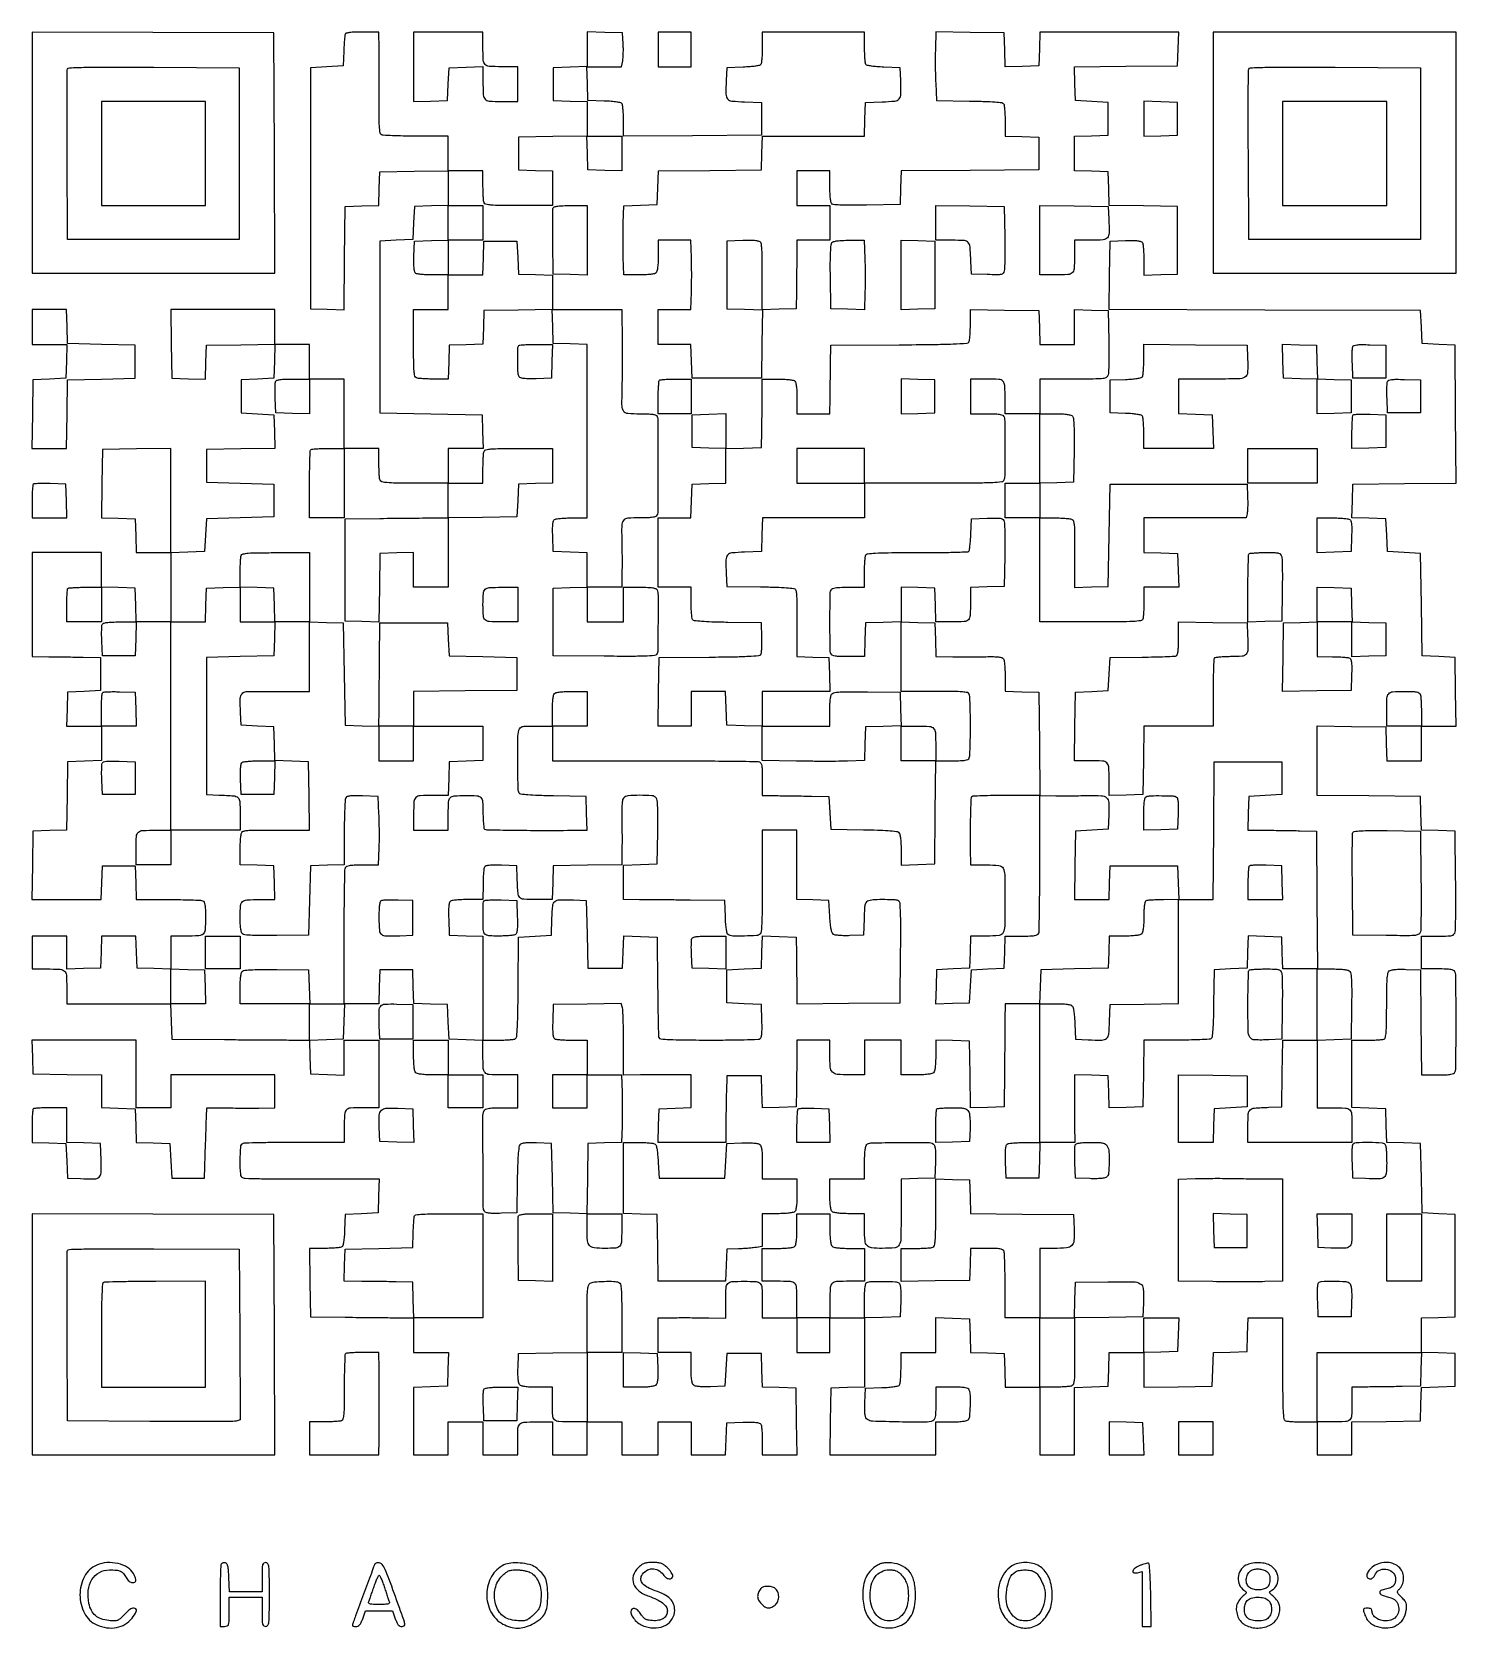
# Model space of a CAD drawing. Extents: x 156 to 936, y 95 to 969.
import ezdxf

# ---------------------------------------------------------------- set-up
doc = ezdxf.new("R2010")
doc.units = 0

msp = doc.modelspace()

# ---------------------------------------------------------------- linework, layer by layer
for points in [[(327.488341, 967.75, 0.062379), (327.299299, 966.905307, 0.004511), (327.092081, 964.517187, 0.006263), (326.905777, 961.655284, 0.004694), (326.769726, 958.5), (326.5, 950.5), (317.5, 950), (308.5, 949.5), (308.5, 883.5), (308.5, 817.5), (317.734363, 817.212681), (326.968727, 816.925362), (327.234363, 845.212681), (327.5, 873.5), (336.712964, 873.787036), (345.925929, 874.074071), (346.212964, 883.287036), (346.5, 892.5), (365.25, 892.772065), (384, 893.044131), (384, 883.559591), (384, 874.075052), (374.75, 873.787526), (365.5, 873.5), (365, 864.5), (364.5, 855.5), (355.5, 855), (346.5, 854.5), (346.5, 807.5), (346.5, 760.5), (374.5, 760), (402.5, 759.5), (402.787526, 750.25), (403.075052, 741), (393.537526, 741), (384, 741), (384, 731.5), (384, 722), (365.606989, 722, -0.002472), (355.276552, 722.051073, -0.018295), (350.359559, 722.27975, -0.036273), (347.606822, 722.711497, -0.24904), (346.606989, 723.581787, -0.06844), (346.368926, 724.599719, -0.007317), (346.178303, 727.0249, -0.008902), (346.044385, 729.933927, -0.00705), (346, 733.081787), (346, 741), (336.5, 741), (327, 741), (327, 760), (327, 779), (317.5, 779), (308, 779), (308, 788.5), (308, 798), (298.5, 798), (289, 798), (289, 807.5), (289, 817), (260.477935, 817), (231.955869, 817), (232.227935, 798.25), (232.5, 779.5), (241.711984, 779.212977), (250.923969, 778.925954), (251.211984, 788.212977), (251.5, 797.5), (270.28782, 797.772204), (289.075639, 798.044409), (288.78782, 788.772204), (288.5, 779.5), (279.5, 779), (270.5, 778.5), (270.5, 769.5), (270.5, 760.5), (279.5, 760), (288.5, 759.5), (288.787232, 750.272202), (289.074464, 741.044404), (270.287232, 740.772202), (251.5, 740.5), (251.5, 731.5), (251.5, 722.5), (270, 722), (288.5, 721.5), (288.5, 712.5), (288.5, 703.5), (270, 703), (251.5, 702.5), (251, 693.5), (250.5, 684.5), (241.25, 684.212474), (232, 683.924948), (232, 712.484539), (232, 741.044131), (213.25, 740.772065), (194.5, 740.5), (194.228074, 721.787816), (193.956148, 703.075632), (203.228074, 702.787816), (212.5, 702.5), (212.787526, 693.25), (213.075052, 684), (222.537526, 684), (232, 684), (232, 665), (232, 646), (222.537526, 646), (213.075052, 646), (212.787526, 655.25), (212.5, 664.5), (203.25, 664.787526), (194, 665.075052), (194, 674.537526), (194, 684), (175, 684), (156, 684), (156, 655.5), (156, 627), (165.25, 626.949908, -0.001257), (169.478044, 626.916383, -0.000722), (174.573438, 626.855807, -0.000722), (179.692564, 626.780162, -0.001205), (184, 626.699908), (193.5, 626.5), (193.5, 617.5), (193.5, 608.5), (184.5, 608), (175.5, 607.5), (175.212474, 598.25), (174.924948, 589), (184.462474, 589), (194, 589), (194, 579.537526), (194, 570.075052), (184.75, 569.787526), (175.5, 569.5), (175.228072, 550.787236), (174.956143, 532.074471), (165.728072, 531.787236), (156.5, 531.5), (156.227935, 512.75), (155.955869, 494), (174.940409, 494), (193.924948, 494), (194.212474, 503.25), (194.5, 512.5), (203.5, 512.5), (212.5, 512.5), (212.787526, 503.25), (213.075052, 494), (230.455738, 494, -0.003251), (237.230164, 493.95595, -0.004749), (243.195498, 493.821697, -0.002404), (248.244887, 493.63576, -0.081377), (249.418213, 493.393011, -0.191418), (250.215888, 492.657806, -0.070374), (250.68772, 491.171299, -0.03487), (250.936736, 488.615452, -0.006853), (251, 484, -0.015117), (250.798229, 477.3277, -0.196524), (249.742703, 475.134562, -0.173918), (247.393226, 474.169516, -0.011337), (239.918213, 474), (232, 474), (232, 464.962474), (232, 455.924948), (222.75, 456.212474), (213.5, 456.5), (213.211067, 465.25), (212.922134, 474), (203.5, 474), (194.077866, 474), (193.788933, 465.25), (193.5, 456.5), (184.25, 456.212474), (175, 455.924948), (175, 464.962474), (175, 474), (165.5, 474), (156, 474), (156, 465), (156, 456), (163.918213, 456, -0.01141), (171.400012, 455.829247, -0.175208), (173.747254, 454.85745, -0.195511), (174.800362, 452.650479, -0.014768), (175, 445.893011), (175, 437), (203.463788, 437), (231.927576, 437), (232.213788, 427.25), (232.5, 417.5), (261.5, 417.328238, -0.000083), (273.241629, 417.25674, -0.000093), (284.540539, 417.183949, -0.000086), (294.160459, 417.118531, -0.000502), (299.212474, 417.078238), (307.924948, 417), (308.212474, 407.75), (308.5, 398.5), (317.75, 398.212474), (327, 397.924948), (327, 407.462474), (327, 417), (336.5, 417), (346, 417), (346, 398.5), (346, 380), (337.106989, 380, 0.014768), (330.349521, 379.800362, 0.195511), (328.14255, 378.747254, 0.175208), (327.170753, 376.400012, 0.01141), (327, 368.918213), (327, 361), (300.081787, 361, 0.002105), (289.650853, 360.956086, 0.003219), (280.60615, 360.821697, 0.001141), (272.814701, 360.637974, 0.085344), (271.581787, 360.393011, 0.289911), (270.124994, 358.436541, 0.018665), (269.839713, 351.003464, 0.018658), (270.109495, 343.56992, 0.29048), (271.562359, 341.614444, 0.085564), (272.780561, 341.372958, 0.001135), (280.50527, 341.197489, 0.003215), (289.471182, 341.071859, 0.002102), (299.812359, 341.036922, -0.000126), (310.747503, 341.043184, -0.000131), (321.535591, 341.043812, -0.000126), (330.863901, 341.039553, -0.000575), (336.287526, 341.029467), (346.075052, 341), (345.787526, 331.75), (345.5, 322.5), (336.5, 322), (327.5, 321.5), (327.206033, 313.031844, -0.010674), (327.005667, 309.460658, -0.020911), (326.666992, 306.63313, -0.02067), (326.236162, 304.533237, -0.192561), (325.706033, 303.797157, -0.112747), (324.854448, 303.494361, -0.008694), (322.424353, 303.251296, -0.011557), (319.484266, 303.077071, -0.008556), (316.227935, 303.015313), (307.955869, 303), (308.227935, 284.25), (308.5, 265.5), (327.5, 265.299228, 0.000224), (335.452664, 265.218754, 0.000205), (343.635938, 265.142972, 0.000205), (350.936742, 265.081359, 0.000677), (355.75, 265.049228), (365, 265), (365, 255.5), (365, 246), (374.537526, 246), (384.075052, 246), (383.787526, 236.75), (383.5, 227.5), (374.25, 227.212474), (365, 226.924948), (365, 208.462474), (365, 190), (374.5, 190), (384, 190), (384, 199), (384, 208), (393.5, 208), (403, 208), (403, 199), (403, 190), (412.5, 190), (422, 190), (422, 197.418213, -0.01257), (422.178205, 204.50542, -0.179949), (423.159562, 206.785965, -0.190034), (425.370658, 207.807402, -0.014293), (432.106989, 208), (441, 208), (441, 199), (441, 190), (450.5, 190), (460, 190), (460, 199), (460, 208), (469.5, 208), (479, 208), (479, 199), (479, 190), (489, 190), (499, 190), (499, 199), (499, 208), (508, 208), (517, 208), (517, 199), (517, 190), (526.461067, 190), (535.922134, 190), (536.211067, 198.75), (536.5, 207.5), (545.41543, 207.791346, -0.007874), (549.674656, 207.863419, -0.025891), (552.481964, 207.721257, -0.03736), (554.324421, 207.391596, -0.190691), (555.150117, 206.791346, -0.10844), (555.472644, 205.905885, -0.010308), (555.733216, 203.60277, -0.012782), (555.918998, 200.812394, -0.009736), (555.984687, 197.75), (556, 190), (565.522559, 190), (575.045117, 190), (574.772559, 208.25), (574.5, 226.5), (565.287036, 226.787036), (556.074071, 227.074071), (555.787036, 236.287036), (555.5, 245.5), (546, 245.5), (536.5, 245.5), (536, 236.5), (535.5, 227.5), (527.655204, 227.206229, -0.01153), (524.264652, 227.157498, -0.021342), (521.514748, 227.298867, -0.023545), (519.431833, 227.594776, -0.126804), (518.405204, 228.078674, -0.145524), (517.748928, 229.060853, -0.03848), (517.326735, 230.921657, -0.027148), (517.0746, 233.657348, -0.009406), (517, 237.622445), (517, 246), (508, 246), (499, 246), (499, 255.5), (499, 265), (508.25, 265.063971, -0.001589), (512.460878, 265.079713, -0.000932), (517.5, 265.073144, -0.000932), (522.539119, 265.047787, -0.001589), (526.75, 265.005367), (536, 264.882791), (536, 274.334407, -0.012263), (536.175361, 281.483282, -0.177879), (537.147708, 283.775901, -0.192024), (539.342914, 284.804443, -0.014685), (546, 285, -0.01463), (552.654334, 284.805247, -0.191368), (554.850171, 283.780378, -0.178439), (555.823717, 281.495521, -0.012408), (556, 274.393011), (556, 265), (565.5, 265), (575, 265), (575, 255.5), (575, 246), (584, 246), (593, 246), (593, 255.5), (593, 265), (602.5, 265), (612, 265), (612, 246.037526), (612, 227.075052), (602.75, 226.787526), (593.5, 226.5), (593.227441, 208.25), (592.954883, 190), (621.977441, 190), (651, 190), (651, 199), (651, 208), (659.3, 208, 0.011084), (662.828493, 208.07823, 0.020332), (665.693122, 208.322289, 0.021091), (667.860329, 208.689458, 0.144849), (668.8, 209.2, 0.177167), (669.629377, 210.986201, 0.011865), (669.974536, 216.705453, 0.01606), (669.999676, 222.379382, 0.084883), (669.393011, 225.418213, 0.192406), (668.653872, 226.217093, 0.06988), (667.154102, 226.688469, 0.034532), (664.571713, 226.937024, 0.00673), (659.893011, 227), (651, 227), (651, 218.106989, -0.00673), (650.937024, 213.428287, -0.034532), (650.688469, 210.845898, -0.06988), (650.217093, 209.346128, -0.192406), (649.418213, 208.606989, -0.092118), (645.257899, 207.838367, -0.004379), (631.006148, 207.977807, -0.003049), (616.355023, 208.338894, -0.151297), (613.644932, 209.270365, -0.118939), (612.768477, 210.305331, -0.077992), (612.2893, 211.800071, -0.040111), (612.110962, 214.193453, -0.007825), (612.203802, 218.520365), (612.5, 226.5), (621.467001, 226.792098, 0.009786), (625.292364, 226.991711, 0.020298), (628.262875, 227.326695, 0.020215), (630.447011, 227.75425, 0.195149), (631.201688, 228.292098, 0.112618), (631.504907, 229.144238, 0.008743), (631.748365, 231.568616, 0.011595), (631.922842, 234.501991, 0.008591), (631.984687, 237.75), (632, 246), (641.5, 246), (651, 246), (651, 255.537526), (651, 265.075052), (660.25, 264.787526), (669.5, 264.5), (669.787036, 255.287036), (670.074071, 246.074071), (679.287036, 245.787036), (688.5, 245.5), (688.787526, 236.25), (689.075052, 227), (698.537526, 227), (708, 227), (708, 208.5), (708, 190), (717.5, 190), (727, 190), (727, 208.462474), (727, 226.924948), (736.25, 227.212474), (745.5, 227.5), (745.787526, 236.75), (746.075052, 246), (755.537526, 246), (765, 246), (765, 236.477935), (765, 226.955869), (783.75, 227.227935), (802.5, 227.5), (802.787036, 236.712964), (803.074071, 245.925929), (812.287036, 246.212964), (821.5, 246.5), (821.787526, 255.75), (822.075052, 265), (831.537526, 265), (841, 265), (841, 237.106989, 0.001482), (841.047441, 221.102837, 0.01238), (841.269618, 213.864913, 0.020733), (841.66906, 209.7558, 0.273), (842.581787, 208.606989, 0.06844), (843.599719, 208.368926, 0.007317), (846.0249, 208.178303, 0.008902), (848.933927, 208.044385, 0.00705), (852.081787, 208), (860, 208), (860, 199), (860, 190), (869.5, 190), (879, 190), (879, 198.977935), (879, 207.955869), (897.75, 208.227935), (916.5, 208.5), (916.787036, 217.712964), (917.074071, 226.925929), (926.287036, 227.212964), (935.5, 227.5), (935.5, 236.5), (935.5, 245.5), (926.25, 245.787526), (917, 246.075052), (917, 255.5), (917, 264.924948), (926.25, 265.212474), (935.5, 265.5), (935.5, 293.5), (935.5, 321.5), (926.5, 322), (917.5, 322.5), (917, 341.5), (916.5, 360.5), (907.287036, 360.787036), (898.074071, 361.074071), (897.787036, 370.287036), (897.5, 379.5), (888.25, 379.787526), (879, 380.075052), (879, 398.537526), (879, 417), (886.918213, 417, 0.00705), (890.066073, 417.044385, 0.008902), (892.9751, 417.178303, 0.007317), (895.400281, 417.368926, 0.06844), (896.418213, 417.606989, 0.246695), (897.285033, 418.593997, 0.037784), (897.719208, 421.260783, 0.018884), (897.948549, 426.025472, 0.002583), (898, 435.984544, -0.00321), (898.058818, 445.144905, -0.015308), (898.286175, 450.373569, -0.021944), (898.673661, 453.643515, -0.180999), (899.405204, 454.921326, -0.126804), (900.431833, 455.405224, -0.023545), (902.514748, 455.701133, -0.021342), (905.264652, 455.842502, -0.01153), (908.655204, 455.793771), (916.5, 455.5), (916.765335, 426.75), (917.030671, 398), (925.908347, 398, 0.006747), (930.577981, 398.063017, 0.03458), (933.156567, 398.311637, 0.069951), (934.654434, 398.783078, 0.192265), (935.393011, 399.581787, 0.091131), (935.951795, 402.573538, 0.000722), (935.987056, 427, 0.000722), (935.951795, 451.426462, 0.091131), (935.393011, 454.418213, 0.192406), (934.653872, 455.217093, 0.06988), (933.154102, 455.688469, 0.034532), (930.571713, 455.937024, 0.00673), (925.893011, 456), (917, 456), (917, 465), (917, 474), (925.980948, 474, 0.004718), (931.547349, 474.05252, 0.05329), (933.733065, 474.327943, 0.154152), (934.853609, 474.996168, 0.122466), (935.511889, 476.25, 0.056278), (935.724366, 477.910045, 0.001377), (935.817795, 485.623438, 0.002973), (935.848704, 494.682513, 0.002017), (935.780941, 505), (935.5, 531.5), (926.287036, 531.787036), (917.074071, 532.074071), (916.787036, 541.287036), (916.5, 550.5), (888.25, 550.765573), (860, 551.031147), (860, 570.037639), (860, 589.044131), (878.75, 588.772065), (897.5, 588.5), (897.787526, 579.25), (898.075052, 570), (907.537526, 570), (917, 570), (917, 579.5), (917, 589), (926.496564, 589), (935.993128, 589), (935.746564, 607.75), (935.5, 626.5), (926.5, 627), (917.5, 627.5), (917, 655.5), (916.5, 683.5), (907.5, 684), (898.5, 684.5), (898, 693.5), (897.5, 702.5), (888.212977, 702.788016), (878.925954, 703.076031), (879.212977, 712.288016), (879.5, 721.5), (907.76201, 721.765594), (936.02402, 722.031187), (935.76201, 759.765594), (935.5, 797.5), (926.5, 798), (917.5, 798.5), (917, 807.5), (916.5, 816.5), (831.227955, 816.75562), (745.955911, 817.01124), (746.227955, 835.75562), (746.5, 854.5), (754.914347, 854.793098, -0.008519), (758.914541, 854.864234, -0.027159), (761.5815, 854.721251, -0.039341), (763.340297, 854.389362, -0.187221), (764.149034, 853.793098, -0.110544), (764.472502, 852.893389, -0.009485), (764.732898, 850.445387, -0.01216), (764.918962, 847.480966, -0.009129), (764.984687, 844.212474), (765, 835.924948), (774.25, 836.212474), (783.5, 836.5), (783.5, 855), (783.5, 873.5), (764.787236, 873.771928), (746.074471, 874.043857), (745.787236, 883.271928), (745.5, 892.5), (736.25, 892.787526), (727, 893.075052), (727, 902.5), (727, 911.924948), (736.25, 912.212474), (745.5, 912.5), (745.5, 921.5), (745.5, 930.5), (736.5, 931), (727.5, 931.5), (727.212681, 940.734363), (726.925362, 949.968727), (755.212681, 950.234363), (783.5, 950.5), (783.787526, 959.75), (784.075052, 969), (746.075052, 969), (708.075052, 969), (707.787526, 959.75), (707.5, 950.5), (698.288016, 950.212977), (689.076031, 949.925954), (688.788016, 959.212977), (688.5, 968.5), (669.819132, 968.771811), (651.138264, 969.043622), (650.819132, 959.771811, 0.006985), (650.732539, 955.535251, 0.004026), (650.74062, 950.43297, 0.004021), (650.831208, 945.309047, 0.006716), (651, 941), (651.5, 931.5), (669.455762, 931.226088, -0.003691), (677.909881, 931.034694, -0.01247), (683.426015, 930.731244, -0.01141), (687.222567, 930.339909, -0.223435), (688.190449, 929.726088, -0.112001), (688.497951, 928.864729, -0.008968), (688.745063, 926.447749, -0.011768), (688.922011, 923.522456, -0.008754), (688.984687, 920.287526), (689, 912.075052), (698.25, 911.787526), (707.5, 911.5), (707.5, 902.5), (707.5, 893.5), (669.787367, 893.238011), (632.074734, 892.976023), (631.787367, 883.738011), (631.5, 874.5), (613.073381, 874.226758, -0.003139), (603.874845, 874.14811, -0.013555), (598.410177, 874.283854, -0.01557), (594.873481, 874.578359, -0.226527), (593.838694, 875.226758, -0.110913), (593.51997, 876.114795, -0.009356), (593.263497, 878.549423, -0.012063), (593.080135, 881.497312, -0.009035), (593.015313, 884.75), (593, 893), (584, 893), (575, 893), (575, 883.5), (575, 874), (584, 874), (593, 874), (593, 864.5), (593, 855), (584, 855), (575, 855), (574.893608, 845.75, -0.000291), (574.842519, 841.521954, -0.000167), (574.776284, 836.426563, -0.000167), (574.70632, 831.30743, -0.000279), (574.643608, 827), (574.5, 817.5), (565.25, 817.212474), (556, 816.924948), (555.933947, 826.212474, -0.001235), (555.914573, 830.38581, -0.000774), (555.91152, 835.268664, -0.000777), (555.923423, 840.076769, -0.001418), (555.950355, 844, 0.009402), (555.91986, 847.349786, 0.012606), (555.758619, 850.382458, 0.009785), (555.512874, 852.884657, 0.116827), (555.181838, 853.791346, 0.186702), (554.340534, 854.39066, 0.036963), (552.485217, 854.720474, 0.025757), (549.669223, 854.862896, 0.007924), (545.41543, 854.791346), (536.5, 854.5), (536.5, 836), (536.5, 817.5), (546.271931, 817.213523), (556.043862, 816.927047), (555.771931, 798.213523), (555.5, 779.5), (536.5, 779.5), (517.5, 779.5), (517.212474, 788.75), (516.924948, 798), (507.962474, 798), (499, 798), (499, 807.5), (499, 817), (507.93138, 817), (516.86276, 817), (517.18138, 826.5, 0.005281), (517.280715, 830.82474, 0.003101), (517.312811, 836, 0.003101), (517.280715, 841.17526, 0.005281), (517.18138, 845.5), (516.86276, 855), (507.93138, 855), (499, 855), (499, 846.7, -0.011084), (498.92177, 843.171507, -0.020332), (498.677711, 840.306878, -0.021091), (498.310542, 838.139671, -0.144849), (497.8, 837.2, -0.144419), (496.86461, 836.690761, -0.021194), (494.714083, 836.32314, -0.020457), (491.877361, 836.078525, -0.011278), (488.39653, 836), (480.193059, 836), (479.84653, 845.5, -0.005726), (479.738415, 849.822252, -0.003373), (479.703223, 854.989347, -0.003373), (479.737724, 860.152997, -0.005761), (479.845294, 864.463735), (480.190588, 873.92747), (489.345294, 874.213735), (498.5, 874.5), (498.787321, 883.73449), (499.074641, 892.96898), (527.287321, 893.23449), (555.5, 893.5), (555.787526, 902.75), (556.075052, 912), (584, 912), (611.924948, 912), (612.212474, 921.25), (612.5, 930.5), (621.740334, 930.787398, 0.015844), (628.678762, 931.223546, 0.194277), (630.990355, 932.421808, 0.177046), (631.934395, 934.942653, 0.012739), (631.800912, 942.520917), (631.5, 949.5), (622.532999, 949.792098, -0.009786), (618.707636, 949.991711, -0.020298), (615.737125, 950.326695, -0.020215), (613.552989, 950.75425, -0.195149), (612.798312, 951.292098, -0.112618), (612.495093, 952.144238, -0.008743), (612.251635, 954.568616, -0.011595), (612.077158, 957.501991, -0.008591), (612.015313, 960.75), (612, 969), (584, 969), (556, 969), (555.984687, 960.75, -0.008591), (555.922842, 957.501991, -0.011595), (555.748365, 954.568616, -0.008743), (555.504907, 952.144238, -0.112618), (555.201688, 951.292098, -0.195149), (554.447011, 950.75425, -0.020215), (552.262875, 950.326695, -0.020298), (549.292364, 949.991711, -0.009786), (545.467001, 949.792098), (536.5, 949.5), (536.199088, 942.520917, 0.012739), (536.065605, 934.942653, 0.177046), (537.009645, 932.421808, 0.194277), (539.321238, 931.223546, 0.015844), (546.259666, 930.787398), (555.5, 930.5), (555.5, 921.5), (555.5, 912.5), (517.75, 912.237975), (480, 911.97595), (479.984687, 920.237975, 0.008579), (479.922843, 923.490592, 0.011582), (479.748365, 926.427851, 0.008726), (479.504918, 928.855499, 0.112662), (479.201688, 929.707902, 0.195149), (478.447011, 930.24575, 0.020215), (476.262875, 930.673305, 0.020298), (473.292364, 931.008289, 0.009786), (469.467001, 931.207902), (460.5, 931.5), (460.212474, 940.75), (459.924948, 950), (469.417161, 950), (478.909374, 950), (479.515505, 953.25, 0.028289), (479.728227, 954.905147, 0.009836), (479.852282, 957.307813, 0.009734), (479.885353, 959.964524, 0.011185), (479.810818, 962.5), (479.5, 968.5), (469.75, 968.786212), (460, 969.072424), (460, 959.573738), (460, 950.075052), (450.75, 949.787526), (441.5, 949.5), (441.5, 940.5), (441.5, 931.5), (450.75, 931.212474), (460, 930.924948), (460, 921.484539), (460, 912.044131), (441.25, 911.772065), (422.5, 911.5), (422.5, 902.5), (422.5, 893.5), (431.75, 893.212474), (441, 892.924948), (441, 883.462474), (441, 874), (422.606989, 874, -0.002472), (412.276552, 874.051073, -0.018295), (407.359559, 874.27975, -0.036273), (404.606822, 874.711497, -0.24904), (403.606989, 875.581787, -0.06844), (403.368926, 876.599719, -0.007317), (403.178303, 879.0249, -0.008902), (403.044385, 881.933927, -0.00705), (403, 885.081787), (403, 893), (393.5, 893), (384, 893), (384, 902.5), (384, 912), (366.25, 912.015313, -0.004142), (359.357884, 912.078348, -0.006226), (353.34902, 912.257952, -0.002807), (348.248363, 912.502701, -0.128765), (347.257302, 912.819817, -0.226452), (346.629724, 913.821706, -0.01301), (346.301177, 917.537444, -0.012818), (346.097716, 923.103471, -0.00334), (346.059906, 932.054504, 0.000357), (346.07339, 939.794857, 0.000323), (346.076449, 947.798823, 0.000323), (346.069926, 954.967202, 0.001033), (346.052605, 959.75), (346, 969), (336.968615, 969, 0.008016), (332.790152, 968.933009, 0.024764), (329.976619, 968.702973, 0.032567), (328.124042, 968.334747, 0.245965)], [(365, 949.962474), (365, 930.924948), (374.25, 931.212474), (383.5, 931.5), (384, 940.5), (384.5, 949.5), (393.75, 949.787526), (403, 950.075052), (403, 942.119313, 0.01133), (403.170226, 934.607881, 0.174856), (404.141331, 932.255648, 0.19591), (406.348064, 931.200175, 0.014805), (413.106989, 931), (422, 931), (422, 940.5), (422, 950), (413.106989, 950, -0.014768), (406.349521, 950.199638, -0.195511), (404.14255, 951.252746, -0.175208), (403.170753, 953.599988, -0.01141), (403, 961.081787), (403, 969), (384, 969), (365, 969)], [(269.5, 902.5), (269.5, 855.5), (222.5, 855.5), (175.5, 855.5), (175.239372, 901.5, -0.000997), (175.174287, 919.225103, -0.001596), (175.197198, 934.357597, -0.000282), (175.267665, 947.72814, -0.090314), (175.461789, 948.759906, -0.301449), (176.45055, 949.464468, -0.003096), (185.402033, 949.70934, -0.005599), (198.68089, 949.841585, -0.001079), (222.722417, 949.759906), (269.5, 949.5)], [(916.5, 902.5), (916.5, 855.5), (869.5, 855.5), (822.5, 855.5), (822.239372, 901.5, -0.000997), (822.174287, 919.225103, -0.001596), (822.197198, 934.357597, -0.000282), (822.267665, 947.72814, -0.090314), (822.461789, 948.759906, -0.301449), (823.45055, 949.464468, -0.003096), (832.402033, 949.70934, -0.005599), (845.68089, 949.841585, -0.001079), (869.722417, 949.759906), (916.5, 949.5)], [(403, 864.5), (403, 855), (393.5, 855), (384, 855), (384, 845.5), (384, 836), (393.462474, 836), (402.924948, 836), (403.212474, 845.25), (403.5, 854.5), (412.5, 854.5), (421.5, 854.5), (422, 845.5), (422.5, 836.5), (431.75, 836.212474), (441, 835.924948), (441, 826.462474), (441, 817), (460, 817), (479, 817), (479.157197, 798.75, -0.001609), (479.198112, 791.166559, -0.001541), (479.191152, 783.472453, -0.001525), (479.143379, 776.682706, -0.005542), (479.052044, 772.368989, 0.011374), (478.974006, 764.161734, 0.167067), (479.935191, 761.481337, 0.207837), (482.261405, 760.253774, 0.018934), (488.960399, 760, -0.00733), (493.390206, 759.93506, -0.030959), (496.033755, 759.693254, -0.054623), (497.633562, 759.263811, -0.211314), (498.341569, 758.552268, -0.091367), (498.844656, 755.851735, -0.000591), (498.863481, 731.472619, -0.000592), (498.82466, 707.095923, -0.091159), (498.319419, 704.390009, -0.219714), (497.626806, 703.715937, -0.047995), (495.969597, 703.304484, -0.029279), (493.291321, 703.06575, -0.00759), (488.960399, 703, 0.018648), (482.262299, 702.750099, 0.207633), (479.949159, 701.533977, 0.166657), (478.986827, 698.873232, 0.011156), (479.032426, 690.655384, -0.003551), (479.110348, 686.902103, -0.001974), (479.154787, 682.325332, -0.001968), (479.163249, 677.692087, -0.003182), (479.129843, 673.75), (479, 665), (469.5, 665), (460, 665), (460, 655.5), (460, 646), (470, 646), (480, 646), (480, 655.5), (480, 665), (488.893011, 665, -0.007406), (493.299778, 664.934723, -0.029743), (495.982596, 664.695073, -0.050227), (497.626842, 664.277103, -0.217089), (498.327871, 663.587966, -0.091193), (498.894416, 660.552609, -0.002026), (498.873354, 645.60143, -0.001453), (498.745526, 630.322881, -0.136412), (498.134732, 628.218001, -0.242733), (497.032846, 627.55605, -0.00761), (491.62377, 627.288127, -0.008987), (483.470803, 627.155227, -0.001964), (469.43101, 627.233863), (441.5, 627.5), (441.5, 646), (441.5, 664.5), (450.75, 664.787526), (460, 665.075052), (460, 674.5), (460, 683.924948), (450.75, 684.212474), (441.5, 684.5), (441.206902, 692.914347, -0.008519), (441.135766, 696.914541, -0.027159), (441.278749, 699.5815, -0.039341), (441.610638, 701.340297, -0.187221), (442.206902, 702.149034, -0.110402), (443.105717, 702.472467, -0.00954), (445.54359, 702.732898, -0.012203), (448.495888, 702.918959, -0.00917), (451.75, 702.984687), (460, 703), (460, 750.462474), (460, 797.924948), (450.75, 798.212474), (441.5, 798.5), (441.212184, 807.771926), (440.924368, 817.043852), (422.212184, 816.771926), (403.5, 816.5), (403.212964, 807.287036), (402.925929, 798.074071), (393.712964, 797.787036), (384.5, 797.5), (384.212474, 788.25), (383.924948, 779), (376.044262, 779, -0.007082), (372.910777, 779.044388, -0.008933), (370.013877, 779.178303, -0.007357), (367.59865, 779.368953, -0.068336), (366.581787, 779.606989, -0.24904), (365.711497, 780.606822, -0.036273), (365.27975, 783.359559, -0.018295), (365.051073, 788.276552, -0.002472), (365, 798.606989), (365, 817), (374.5, 817), (384, 817), (384, 826.5), (384, 836), (375.75, 836.015313, -0.00917), (372.495888, 836.081041, -0.012203), (369.54359, 836.267102, -0.00954), (367.105717, 836.527533, -0.110402), (366.206902, 836.850966, -0.187221), (365.610638, 837.659703, -0.039341), (365.278749, 839.4185, -0.027159), (365.135766, 842.085459, -0.008519), (365.206902, 846.085653), (365.5, 854.5), (374.75, 854.787526), (384, 855.075052), (384, 864.537526), (384, 874), (393.5, 874), (403, 874)], [(460, 854.962474), (460, 835.924948), (450.75, 836.212474), (441.5, 836.5), (441.257563, 854, -0.002549), (441.198054, 860.796851, -0.003829), (441.221776, 866.726562, -0.001593), (441.297044, 871.79645, -0.084029), (441.476178, 872.75, -0.243945), (442.117553, 873.334331, -0.032366), (443.976038, 873.702636, -0.024699), (446.793241, 873.932867, -0.008039), (450.968615, 874), (460, 874)], [(688.785515, 857, -0.003389), (688.853786, 850.512904, -0.004645), (688.821417, 844.674624, -0.003052), (688.718932, 839.780528, -0.053724), (688.506797, 838.211486, -0.112845), (687.861417, 836.929779, -0.168426), (686.798809, 836.284314, -0.056825), (684.727478, 836.079374, -0.00454), (679.221282, 836.211486), (670.5, 836.5), (670.245668, 843.5, 0.009074), (669.810854, 851.47539, 0.165509), (668.832254, 853.785755, 0.199016), (666.706186, 854.810651, 0.014075), (659.980948, 855), (651, 855), (651, 864.522065), (651, 874.044131), (669.75, 873.772065), (688.5, 873.5)], [(745.800912, 866.520917, -0.012322), (745.941866, 858.88044, -0.176722), (745.009281, 856.372662, -0.202101), (742.732324, 855.227183, -0.01682), (735.980948, 855), (727, 855), (727, 846.106989, -0.014768), (726.800362, 839.349521, -0.195511), (725.747254, 837.14255, -0.175208), (723.400012, 836.170753, -0.01141), (715.918213, 836), (708, 836), (708, 855.022065), (708, 874.044131), (726.75, 873.772065), (745.5, 873.5)], [(612.183587, 845.075991, -0.004672), (612.284114, 840.614482, -0.002923), (612.322449, 835.390212, -0.002933), (612.299933, 830.24294, -0.005339), (612.211984, 826.038968), (611.923969, 816.925954), (602.711984, 817.212977), (593.5, 817.5), (593.285999, 834.940913, -0.004306), (593.257989, 842.601155, -0.010385), (593.403766, 848.266298, -0.008096), (593.668561, 852.484768, -0.154677), (594.158444, 853.690913, -0.155054), (595.082057, 854.28346, -0.031097), (597.022289, 854.677942, -0.024624), (599.781265, 854.924619, -0.009984), (603.556031, 855), (611.867173, 855)], [(707.787526, 807.25), (708.075052, 798), (717.537526, 798), (727, 798), (727, 807.537526), (727, 817.075052), (736.25, 816.787526), (745.5, 816.5), (745.747311, 800, -0.003089), (745.804442, 793.515654, -0.004245), (745.770293, 787.685937, -0.002751), (745.673199, 782.795503, -0.0501), (745.478259, 781.25, -0.199863), (744.547255, 779.946226, -0.110007), (742.667045, 779.287422, -0.027862), (738.684308, 779.039463, -0.001617), (726.480948, 779), (708, 779), (708, 769.5), (708, 760), (716.377555, 760, -0.009512), (720.305883, 759.925259, -0.026507), (723.051729, 759.674557, -0.036628), (724.932581, 759.259343, -0.14796), (725.901678, 758.618471, -0.151969), (726.43581, 757.323087, -0.010742), (726.704806, 753.372241, -0.01151), (726.83508, 747.824314, -0.00406), (726.774123, 739.868471), (726.5, 722.5), (717.25, 722.212474), (708, 721.924948), (708, 712.462474), (708, 703), (716.25, 702.984687, -0.009309), (719.505577, 702.918028, -0.012345), (722.46241, 702.72919, -0.00973), (724.903682, 702.464684, -0.10988), (725.813523, 702.136411, -0.187083), (726.427377, 701.304599, -0.036226), (726.793234, 699.437012, -0.025722), (726.989874, 696.616033, -0.008179), (726.99747, 692.401724, 0.001764), (726.95249, 688.322924, 0.001002), (726.92536, 683.386671, 0.001), (726.91794, 678.413774, 0.001651), (726.933947, 674.212474), (727, 664.924948), (736.25, 665.212474), (745.5, 665.5), (746, 693.5), (746.5, 721.5), (784, 721.5), (821.5, 721.5), (821.800912, 714.520917, -0.008627), (821.874264, 711.682454, -0.009416), (821.846004, 708.924858, -0.00895), (821.735265, 706.569348, -0.045288), (821.53186, 705.270917), (820.961896, 703), (792.980948, 703), (765, 703), (765, 693.537526), (765, 684.075052), (774.25, 683.787526), (783.5, 683.5), (783.787526, 674.25), (784.075052, 665), (774.537526, 665), (765, 665), (765, 657.081787, -0.00705), (764.955615, 653.933927, -0.008902), (764.821697, 651.0249, -0.007317), (764.631074, 648.599719, -0.06844), (764.393011, 647.581787, -0.273), (763.2442, 646.66906, -0.020733), (759.135087, 646.269618, -0.01238), (751.897163, 646.047441, -0.001482), (735.893011, 646), (708, 646), (708, 674.5), (708, 703), (698.5, 703), (689, 703), (689, 712.5), (689, 722), (698.5, 722), (708, 722), (708, 741), (708, 760), (698.5, 760), (689, 760), (689, 767.918213, 0.01141), (688.829247, 775.400012, 0.175208), (687.85745, 777.747254, 0.195511), (685.650479, 778.800362, 0.014768), (678.893011, 779), (670, 779), (670, 769.5), (670, 760), (678.932612, 760, -0.005946), (683.902283, 759.940901, -0.039795), (686.358449, 759.686197, -0.09525), (687.700788, 759.161217, -0.180457), (688.394928, 758.25, -0.071965), (688.853917, 755.217942, -0.00175), (688.897276, 741.027688, -0.001797), (688.840073, 726.865372, -0.069671), (688.379581, 723.75, -0.29841), (687.128796, 722.685883, -0.019866), (682.200666, 722.264924, -0.010468), (673.11802, 722.041899, -0.000904), (649.932612, 722), (612, 722), (612, 712.5), (612, 703), (584.037526, 703), (556.075052, 703), (555.787526, 693.75), (555.5, 684.5), (546.259666, 684.212602, 0.015844), (539.321238, 683.776454, 0.194277), (537.009645, 682.578192, 0.177046), (536.065605, 680.057347, 0.012739), (536.199088, 672.479083), (536.5, 665.5), (554.955416, 665.226647, -0.003577), (563.656836, 665.035489, -0.012145), (569.324437, 664.732506, -0.011016), (573.227899, 664.341926, -0.219553), (574.222476, 663.726647, -0.117059), (574.537785, 662.866818, -0.009968), (574.770634, 660.510328, -0.012767), (574.922257, 657.653547, -0.00954), (574.94879, 654.5, 0.001615), (574.920847, 650.742649, 0.000811), (574.908579, 645.997374, 0.000805), (574.911755, 641.09013, 0.001193), (574.931729, 636.788933), (575, 627.077866), (583.75, 626.788933), (592.5, 626.5), (592.787526, 617.25), (593.075052, 608), (574.537526, 608), (556, 608), (556, 598.5), (556, 589), (574.5, 589), (593, 589), (593, 597.377555, -0.009515), (593.074746, 601.304816, -0.026489), (593.325405, 604.050953, -0.036575), (593.74042, 605.932399, -0.14803), (594.380851, 606.901115, -0.152679), (595.6852, 607.436825, -0.010349), (599.738818, 607.704708, -0.011229), (605.433748, 607.834763, -0.003921), (613.630851, 607.773559), (631.5, 607.5), (631.787526, 598.25), (632.075052, 589), (640.930537, 589, -0.014889), (647.658129, 588.79962, -0.195866), (649.860252, 587.745668, -0.174757), (650.829682, 585.397656, -0.011384), (651, 577.918213), (651, 570), (659.893011, 570, 0.00673), (664.571713, 570.062976, 0.034532), (667.154102, 570.311531, 0.06988), (668.653872, 570.782907, 0.192406), (669.393011, 571.581787, 0.080274), (669.635232, 572.739764, 0.002791), (669.821697, 577.350875, 0.005143), (669.955916, 582.81755, 0.003565), (670, 589, 0.003565), (669.955916, 595.18245, 0.005143), (669.821697, 600.649125, 0.002791), (669.635232, 605.260236, 0.080274), (669.393011, 606.418213, 0.24904), (668.393178, 607.288503, 0.036273), (665.640441, 607.72025, 0.018295), (660.723448, 607.948927, 0.002472), (650.393011, 608), (632, 608), (632, 627.036212), (632, 646.072424), (622.25, 645.786212), (612.5, 645.5), (612.212474, 636.25), (611.924948, 627), (603.069463, 627, -0.007023), (598.515841, 627.063964, -0.032758), (595.903643, 627.30914, -0.062175), (594.357319, 627.759265, -0.201912), (593.633038, 628.513903, -0.090219), (593.117049, 631.2491, -0.001662), (593.070109, 646.006013, -0.001664), (593.121331, 660.762217, -0.090145), (593.638077, 663.499228, -0.204163), (594.36085, 664.245807, -0.060479), (595.922981, 664.691621, -0.032278), (598.552481, 664.935955, -0.007031), (603.106989, 665), (612, 665), (612, 672.918213, -0.007053), (612.044407, 676.066128, -0.008905), (612.178388, 678.975323, -0.007321), (612.369105, 681.400659, -0.06843), (612.60728, 682.41897, -0.272591), (613.752675, 683.330407, -0.02126), (617.802459, 683.725998, -0.012544), (624.949342, 683.938842, -0.001497), (640.772134, 683.965612, 0.002688), (651.393268, 684.008874, 0.004293), (660.466955, 684.172539, 0.001042), (668.378592, 684.399704, 0.190923), (669.120463, 684.720463, 0.160792), (669.445662, 685.366178, 0.007837), (669.765411, 687.774161, 0.012069), (670.035372, 690.693691, 0.008357), (670.205609, 694.005609), (670.5, 702.5), (679.221282, 702.788514, -0.00454), (684.727478, 702.920626, -0.056825), (686.798809, 702.715686, -0.168426), (687.861417, 702.070221, -0.112845), (688.506797, 700.788514, -0.053724), (688.718932, 699.219472, -0.003052), (688.821417, 694.325376, -0.004645), (688.853786, 688.487096, -0.003389), (688.785515, 682), (688.5, 665.5), (679.25, 665.212474), (670, 664.924948), (670, 657.044262, -0.011465), (669.829153, 649.594439, -0.175109), (668.859028, 647.251427, -0.195466), (666.656662, 646.199842, -0.014852), (659.930537, 646), (651.075052, 646), (650.787526, 655.25), (650.5, 664.5), (641.25, 664.787526), (632, 665.075052), (632, 655.575052), (632, 646.075052), (641.25, 645.787526), (650.5, 645.5), (650.787526, 636.25), (651.075052, 627), (660.287526, 626.903093, 0.002394), (664.458841, 626.879188, 0.001443), (669.404378, 626.8888, 0.001445), (674.318989, 626.926745, 0.002532), (678.386953, 626.990516, -0.00795), (682.663692, 627.011215, -0.026717), (685.456721, 626.830869, -0.039647), (687.277935, 626.467082, -0.18441), (688.12164, 625.837423, -0.109127), (688.455539, 624.915695, -0.010007), (688.724851, 622.480454, -0.012554), (688.916934, 619.530439, -0.009513), (688.984687, 616.287526), (689, 608.075052), (698.25, 607.787526), (707.5, 607.5), (707.765573, 579.25), (708.031147, 551), (716.765573, 550.877856, 0.003045), (720.763524, 550.846294, 0.001738), (725.593162, 550.854364, 0.001736), (730.452914, 550.89625, 0.002879), (734.551575, 550.969406, -0.017424), (741.844456, 550.887427, -0.179666), (744.568326, 549.730576, -0.194263), (745.764253, 547.122142, -0.020896), (745.793771, 540.344796), (745.5, 532.5), (736.5, 532), (727.5, 531.5), (727.227935, 512.75), (726.955869, 494), (736.440409, 494), (745.924948, 494), (746.212474, 503.25), (746.5, 512.5), (765, 512.5), (783.5, 512.5), (783.787526, 503.25), (784.075052, 494), (793.525501, 494), (802.97595, 494), (803.237975, 531.75), (803.5, 569.5), (822, 569.5), (840.5, 569.5), (840.5, 560.5), (840.5, 551.5), (831.5, 551), (822.5, 550.5), (822.212474, 541.25), (821.924948, 532), (831.712474, 531.948134, -0.001232), (836.113441, 531.913966, -0.000769), (841.268664, 531.853302, -0.000772), (846.349121, 531.777852, -0.001404), (850.5, 531.698134), (859.5, 531.5), (859.762025, 493.75), (860.02405, 456), (868.38958, 456, -0.009536), (872.310342, 455.925213, -0.026512), (875.05322, 455.674486, -0.036596), (876.932926, 455.259416, -0.147962), (877.901115, 454.619149, -0.152679), (878.436825, 453.3148, -0.010349), (878.704708, 449.261182, -0.011229), (878.834763, 443.566252, -0.003921), (878.773559, 435.369149), (878.5, 417.5), (869.25, 417.212474), (860, 416.924948), (860, 398.462474), (860, 380), (867.918213, 380, -0.01141), (875.400012, 379.829247, -0.175208), (877.747254, 378.85745, -0.195511), (878.800362, 376.650479, -0.014768), (879, 369.893011), (879, 361), (850.5, 361), (822, 361), (822, 369.980948, -0.014075), (822.189349, 376.706186, -0.199016), (823.214245, 378.832254, -0.165509), (825.52461, 379.810854, -0.009074), (833.5, 380.245668), (840.5, 380.5), (840.772559, 398.75), (841.045117, 417), (850.522559, 417), (860, 417), (860, 436.5), (860, 456), (850.538933, 456), (841.077866, 456), (840.788933, 464.75), (840.5, 473.5), (831.289473, 473.787003), (822.078945, 474.074007), (821.789473, 465.287003), (821.5, 456.5), (812.5, 456), (803.5, 455.5), (803.226647, 437.044584, -0.003561), (803.035521, 428.331725, -0.012194), (802.732937, 422.675066, -0.01105), (802.342971, 418.785498, -0.224357), (801.726647, 417.809897, -0.128972), (800.746957, 417.496687, -0.002752), (795.652892, 417.255038, -0.006163), (789.654902, 417.077625, -0.004095), (782.772559, 417.015313), (765.045117, 417), (764.772559, 398.75), (764.5, 380.5), (755.289473, 380.212997), (746.078945, 379.925993), (745.789473, 388.712997), (745.5, 397.5), (736.25, 397.787526), (727, 398.075052), (726.936029, 388.787526, 0.001581), (726.92029, 384.56215, 0.000931), (726.926856, 379.511023, 0.000931), (726.952211, 374.463464, 0.001591), (726.994633, 370.25), (727.117209, 361), (717.594816, 361), (708.072424, 361), (707.786212, 351.25), (707.5, 341.5), (698.5, 341.5), (689.5, 341.5), (689.208654, 350.41543, -0.007874), (689.136581, 354.674656, -0.025891), (689.278743, 357.481964, -0.03736), (689.608404, 359.324421, -0.190691), (690.208654, 360.150117, -0.110447), (691.10652, 360.473134, -0.009524), (693.544105, 360.733216, -0.01219), (696.496014, 360.919039, -0.009158), (699.75, 360.984687), (708, 361), (708, 399), (708, 437), (698.5, 437), (689, 437), (688.916583, 428.25, 0.000134), (688.87364, 423.615372, 0.000037), (688.808736, 416.342188, 0.000037), (688.736478, 408.10741, 0.000039), (688.666583, 400), (688.5, 380.5), (679.272703, 380.212775), (670.045405, 379.925549), (669.772703, 398.212775), (669.5, 416.5), (660.25, 416.787526), (651, 417.075052), (651, 408.737526, -0.01101), (650.921884, 405.190499, -0.020283), (650.678036, 402.315021, -0.021051), (650.311042, 400.141321, -0.145015), (649.8, 399.2, -0.144849), (648.860329, 398.689458, -0.021091), (646.693122, 398.322289, -0.020332), (643.828493, 398.07823, -0.011084), (640.3, 398), (632, 398), (632, 407.5), (632, 417), (622, 417), (612, 417), (612, 407.5), (612, 398), (603.535184, 398, -0.022302), (597.035872, 398.290042, -0.186391), (594.4438, 399.567014, -0.169875), (593.254185, 402.319431, -0.017857), (593, 409.434259), (593, 417), (584, 417), (575, 417), (574.920976, 408.25, -0.000753), (574.878466, 404.215499, -0.000414), (574.814941, 399.279688, -0.000413), (574.742218, 394.27269, -0.000662), (574.670976, 390), (574.5, 380.5), (565.289473, 380.212997), (556.078945, 379.925993), (555.789473, 388.712997), (555.5, 397.5), (546, 397.5), (536.5, 397.5), (536.301866, 388.5, 0.00132), (536.222157, 384.385751, 0.000758), (536.146698, 379.426562, 0.000758), (536.08599, 374.443617, 0.001265), (536.051866, 370.25), (536, 361), (517.462474, 361), (498.924948, 361), (499.212474, 370.25), (499.5, 379.5), (508.25, 379.788933), (517, 380.077866), (517, 389.038933), (517, 398), (507.75, 398.093918, 0.002292), (503.539118, 398.117367, 0.001345), (498.5, 398.108771, 0.001345), (493.460889, 398.073066, 0.002292), (489.25, 398.012598), (480, 397.83736), (479.986345, 415.16868, 0.003246), (479.936805, 421.973159, 0.00449), (479.797917, 428.076212, 0.002856), (479.606087, 433.196561, 0.05471), (479.364061, 434.771616), (478.755432, 437.043231), (460.127716, 436.771616), (441.5, 436.5), (441.208654, 427.58457, 0.007874), (441.136581, 423.325344, 0.025891), (441.278743, 420.518036, 0.03736), (441.608404, 418.675579, 0.190691), (442.208654, 417.849883, 0.110447), (443.10652, 417.526866, 0.009524), (445.544105, 417.266784, 0.01219), (448.496014, 417.080961, 0.009158), (451.75, 417.015313), (460, 417), (460, 407.5), (460, 398), (469.40347, 398), (478.806941, 398), (479.15347, 388.394215, -0.005565), (479.261213, 384.073158, -0.003472), (479.295939, 379.008095, -0.003483), (479.260713, 374.01405, -0.006316), (479.151854, 369.930442), (478.803708, 361.072454), (469.651854, 360.786227), (460.5, 360.5), (460.228407, 341.25), (459.956814, 322), (469.478407, 322), (479, 322), (479, 313.106989, -0.013048), (478.826319, 306.452734, -0.172537), (477.897552, 304.218081, -0.193967), (475.811393, 303.205172, -0.01721), (469.852471, 303, -0.024519), (463.919925, 303.291098, -0.18172), (461.425874, 304.519247, -0.16934), (460.26327, 307.135225, -0.020681), (460, 313.497658), (460, 321.924948), (450.75, 322.212474), (441.5, 322.5), (441, 341.5), (440.5, 360.5), (432.403945, 360.787955, 0.009179), (428.505848, 360.854987, 0.028683), (425.888226, 360.701645, 0.042759), (424.133146, 360.343442, 0.148905), (423.177736, 359.714159, 0.148709), (422.659149, 358.478879, 0.007389), (422.270344, 354.043584, 0.009943), (421.960504, 348.178124, 0.004405), (421.773792, 340.426204), (421.5, 322.5), (413.085653, 322.206902, -0.008519), (409.085459, 322.135766, -0.027159), (406.4185, 322.278749, -0.039341), (404.659703, 322.610638, -0.187221), (403.850966, 323.206902, -0.140476), (403.174548, 325.505425, -0.000665), (403.031053, 350.466699, -0.000962), (402.969921, 374.974357, -0.092003), (403.606989, 378.418213, -0.192406), (404.346128, 379.217093, -0.06988), (405.845898, 379.688469, -0.034532), (408.428287, 379.937024, -0.00673), (413.106989, 380), (422, 380), (422, 389), (422, 398), (413.106989, 398, -0.014732), (406.350994, 398.199102, -0.19511), (404.143776, 399.249844, -0.175559), (403.171283, 401.592092, -0.011491), (403, 409.044262), (403, 416.924948), (393.75, 417.212474), (384.5, 417.5), (384, 427), (383.5, 436.5), (374.287036, 436.787036), (365.074071, 437.074071), (364.787036, 446.287036), (364.5, 455.5), (355.5, 455.5), (346.5, 455.5), (346.212474, 446.25), (345.924948, 437), (336.498686, 437), (327.072424, 437), (326.786212, 427.25), (326.5, 417.5), (317.25, 417.212474), (308, 416.924948), (308, 426.962474), (308, 437), (289, 437), (270, 437), (270, 445.377555, -0.009865), (270.075167, 449.187101, -0.024503), (270.321487, 451.964554, -0.030982), (270.71566, 453.915128, -0.155417), (271.309087, 454.841556, -0.154677), (272.515232, 455.331439, -0.008096), (276.733702, 455.596234, -0.010385), (282.398845, 455.742011, -0.004306), (290.059087, 455.714001), (307.5, 455.5), (307.787526, 446.25), (308.075052, 437), (317.537526, 437), (327, 437), (327, 473.418213, -0.001558), (327.043843, 487.491593, -0.002435), (327.178303, 499.603225, -0.00066), (327.360793, 510.155181, -0.087168), (327.606989, 511.418213, -0.191515), (328.34258, 512.216006, -0.070326), (329.830382, 512.687794, -0.034837), (332.388825, 512.936765, -0.006841), (337.010459, 513), (345.806941, 513), (346.15347, 522.25, 0.007241), (346.250578, 526.478137, 0.004166), (346.251332, 531.573437, 0.004162), (346.166817, 536.692458, 0.006938), (346, 541), (345.5, 550.5), (337.085653, 550.793098, 0.008519), (333.085459, 550.864234, 0.027159), (330.4185, 550.721251, 0.039341), (328.659703, 550.389362, 0.187221), (327.850966, 549.793098, 0.12803), (327.521636, 548.767307, 0.00301), (327.267102, 543.676808, 0.006456), (327.080622, 537.668784, 0.004313), (327.015313, 530.787526), (327, 513.075052), (317.75, 512.787526), (308.5, 512.5), (308, 493.5), (307.5, 474.5), (290.059087, 474.285999, -0.004306), (282.398845, 474.257989, -0.010385), (276.733702, 474.403766, -0.008096), (272.515232, 474.668561, -0.154677), (271.309087, 475.158444, -0.154831), (270.717083, 476.080328, -0.031166), (270.322411, 478.014246, -0.024698), (270.075513, 480.761933, -0.010058), (270, 484.515456, -0.017032), (270.21344, 490.779324, -0.201787), (271.283547, 492.905161, -0.167162), (273.650624, 493.836794, -0.010925), (281.119313, 494), (289.075052, 494), (288.787526, 503.25), (288.5, 512.5), (279.25, 512.787526), (270, 513.075052), (270.015313, 521.287526, -0.00935), (270.081975, 524.528724, -0.012388), (270.27081, 527.473433, -0.009786), (270.535352, 529.9046, -0.109735), (270.863589, 530.813523, -0.187083), (271.695401, 531.427377, -0.036226), (273.562988, 531.793234, -0.025722), (276.383967, 531.989874, -0.008179), (280.598276, 531.99747, 0.001763), (284.67602, 531.952491, 0.001002), (289.608788, 531.92536, 0.001001), (294.576732, 531.917939, 0.001654), (298.772065, 531.933947), (308.044131, 532), (307.772065, 550.75), (307.5, 569.5), (298.288016, 569.787023), (289.076031, 570.074046), (288.788016, 560.787023), (288.5, 551.5), (279.5, 551.5), (270.5, 551.5), (270.206902, 559.914347, -0.008519), (270.135766, 563.914541, -0.027159), (270.278749, 566.5815, -0.039341), (270.610638, 568.340297, -0.187221), (271.206902, 569.149034, -0.110544), (272.106611, 569.472502, -0.009485), (274.554613, 569.732898, -0.01216), (277.519034, 569.918962, -0.009129), (280.787526, 569.984687), (289.075052, 570), (288.787526, 579.25), (288.5, 588.5), (279.5, 589), (270.5, 589.5), (270.199088, 596.479083, -0.012422), (270.057933, 604.214198, -0.180078), (271.014264, 606.732474, -0.202597), (273.336868, 607.85941, -0.016297), (280.283591, 607.993956, 0.001591), (284.481493, 607.951794, 0.000931), (289.509867, 607.926657, 0.000931), (294.541436, 607.920241, 0.001582), (298.75, 607.936029), (308, 608), (308, 627), (308, 646), (298.537526, 646), (289.075052, 646), (288.787526, 636.75), (288.5, 627.5), (270, 627), (251.5, 626.5), (251.5, 589), (251.5, 551.5), (258.5, 551.245668, -0.009074), (266.47539, 550.810854, -0.165509), (268.785755, 549.832254, -0.199016), (269.810651, 547.706186, -0.014075), (270, 540.980948), (270, 532), (251, 532), (232, 532), (232, 522.5), (232, 513), (222.5, 513), (213, 513), (213, 521.893011, -0.014768), (213.199638, 528.650479, -0.195511), (214.252746, 530.85745, -0.175208), (216.599988, 531.829247, -0.01141), (224.081787, 532), (232, 532), (232, 589), (232, 646), (241.462474, 646), (250.924948, 646), (251.212474, 655.25), (251.5, 664.5), (260.75, 664.787526), (270, 665.075052), (270, 672.955738, -0.006973), (270.043679, 676.087415, -0.008831), (270.175485, 678.97878, -0.007222), (270.363031, 681.388898, -0.068684), (270.597395, 682.393213, -0.251592), (271.587946, 683.247094, -0.034195), (274.388782, 683.670735, -0.017926), (279.346015, 683.898456, -0.002514), (289.597395, 683.95), (308, 683.95), (308, 665.012526), (308, 646.075052), (317.25, 645.787526), (326.5, 645.5), (327, 617.5), (327.5, 589.5), (336.75, 589.212474), (346, 588.924948), (346.077967, 597.712474, 0.000007), (346.119162, 602.362602, 0.000002), (346.183566, 609.646789, 0.000002), (346.256385, 617.889835, 0.000002), (346.327967, 626), (346.5, 645.5), (365, 645.5), (383.5, 645.5), (384, 636.5), (384.5, 627.5), (403, 627), (421.5, 626.5), (421.5, 617.5), (421.5, 608.5), (393.25, 608.234427), (365, 607.968853), (365, 598.484427), (365, 589), (384, 589), (403, 589), (403, 579.537526), (403, 570.075052), (393.75, 569.787526), (384.5, 569.5), (384.212474, 560.25), (383.924948, 551), (376.044262, 551, 0.011491), (368.592092, 550.828717, 0.175559), (366.249844, 549.856224, 0.19511), (365.199102, 547.649006, 0.014732), (365, 540.893011), (365, 532), (374.5, 532), (384, 532), (384, 540.893011, -0.013336), (384.178146, 547.570835, -0.177094), (385.129957, 549.797846, -0.190499), (387.264457, 550.802358, -0.015844), (393.5, 551, -0.015302), (399.704018, 550.810082, -0.183703), (401.84711, 549.841288, -0.182621), (402.811671, 547.69072, -0.01509), (403, 541.452028, 0.009987), (403.064592, 538.218516, 0.015008), (403.261791, 535.404349, 0.009802), (403.537559, 533.109139, 0.223105), (403.891202, 532.567241, 0.135271), (405.138952, 532.202134, 0.00058), (419.347836, 531.994729, 0.002948), (434.75732, 531.878567, 0.002389), (451.287526, 531.930432), (460.075052, 532), (459.787526, 541.25), (459.5, 550.5), (441.544238, 550.773912, -0.003688), (433.094119, 550.965163, -0.012464), (427.58136, 551.268292, -0.011327), (423.785545, 551.658779, -0.226786), (422.832257, 552.271413, -0.136466), (422.229813, 554.348335, -0.001597), (422.11659, 568.739406, -0.003137), (422.138528, 582.437968, -0.057575), (422.671156, 586.75, -0.121742), (423.323918, 588.003187, -0.15478), (424.435708, 588.671396, -0.053774), (426.603016, 588.94726, -0.00479), (432.108408, 589), (441, 589), (441, 597.3, -0.011084), (441.07823, 600.828493, -0.020332), (441.322289, 603.693122, -0.021091), (441.689458, 605.860329, -0.144849), (442.2, 606.8, -0.144849), (443.139671, 607.310542, -0.021091), (445.306878, 607.677711, -0.020332), (448.171507, 607.92177, -0.011084), (451.7, 608), (460, 608), (460, 598.5), (460, 589), (450.5, 589), (441, 589), (441, 579.5), (441, 570), (496.918213, 570, -0.001015), (518.468538, 569.956232, -0.001623), (536.8751, 569.821697, -0.000296), (553.124638, 569.640548, -0.0889), (554.418213, 569.393011, -0.192406), (555.217093, 568.653872, -0.06988), (555.688469, 567.154102, -0.034532), (555.937024, 564.571713, -0.00673), (556, 559.893011), (556, 551), (564.75, 550.893608, -0.000248), (568.784503, 550.842549, -0.000137), (573.720312, 550.776284, -0.000136), (578.727313, 550.706331, -0.000218), (583, 550.643608), (592.5, 550.5), (593, 541.5), (593.5, 532.5), (611.426204, 532.226208, -0.004527), (619.018538, 532.041483, -0.009449), (624.9248, 531.732439, -0.006421), (629.490107, 531.347971, -0.150078), (630.676204, 530.853763, -0.154111), (631.279807, 529.916721, -0.032057), (631.678033, 527.975643, -0.024846), (631.925039, 525.194287, -0.009724), (632, 521.340029), (632, 512.924948), (641.25, 513.212474), (650.5, 513.5), (650.765573, 541.75), (651.031147, 570), (641.515573, 570), (632, 570), (632, 579.536212), (632, 589.072424), (622.25, 588.786212), (612.5, 588.5), (612.212964, 579.287036), (611.925929, 570.074071), (602.712964, 569.787036, -0.005993), (597.928287, 569.695352, -0.001836), (590.698496, 569.670038, -0.001837), (582.604232, 569.701165, -0.002011), (574.75, 569.791817), (556, 570.083634), (556, 579.505605), (556, 588.927576), (546.25, 589.213788), (536.5, 589.5), (536.212474, 598.75), (535.924948, 608), (526.462474, 608), (517, 608), (517, 598.5), (517, 589), (507.977935, 589), (498.955869, 589), (499.227935, 607.75), (499.5, 626.5), (526.949787, 626.764246, 0.002163), (540.339055, 626.951068, 0.00869), (548.51965, 627.24289, 0.006611), (554.111188, 627.613924, 0.232394), (555.20559, 628.264246, 0.119926), (555.510579, 629.128525, 0.010256), (555.699697, 631.486997, 0.013095), (555.794975, 634.345784, 0.009773), (555.755803, 637.5), (555.5, 645.5), (537.044584, 645.773353, -0.003561), (528.331725, 645.964479, -0.012194), (522.675066, 646.267063, -0.01105), (518.785498, 646.657029, -0.224357), (517.809897, 647.273353, -0.112125), (517.502227, 648.13586, -0.008919), (517.255038, 650.56311, -0.011731), (517.078012, 653.500649, -0.008719), (517.015313, 656.75), (517, 665), (508, 665), (499, 665), (499, 684), (499, 703), (507.962474, 703), (516.924948, 703), (517.212474, 712.25), (517.5, 721.5), (526.75, 721.787526), (536, 722.075052), (536, 731.5), (536, 740.924948), (526.75, 741.212474), (517.5, 741.5), (517.5, 750.5), (517.5, 759.5), (526.75, 759.787526), (536, 760.075052), (536, 750.501314), (536, 740.927576), (545.75, 741.213788), (555.5, 741.5), (555.698134, 750.5, 0.001399), (555.777851, 754.648335, 0.000771), (555.853302, 759.720313, 0.000769), (555.913969, 764.863499, 0.001235), (555.948134, 769.25), (556, 779), (564.3, 779, -0.011084), (567.828493, 778.92177, -0.020332), (570.693122, 778.677711, -0.021091), (572.860329, 778.310542, -0.144849), (573.8, 777.8, -0.144849), (574.310542, 776.860329, -0.021091), (574.677711, 774.693122, -0.020332), (574.92177, 771.828493, -0.011084), (575, 768.3), (575, 760), (584, 760), (593, 760), (593.128301, 768.75, 0.000217), (593.186183, 772.818216, 0.000115), (593.254662, 777.867188, 0.000114), (593.322381, 783.034696, 0.000177), (593.378301, 787.5), (593.5, 797.5), (630.948628, 797.76237, 0.001496), (649.528178, 797.948147, 0.006555), (660.504244, 798.234702, 0.004071), (668.039395, 798.591789, 0.241922), (669.183315, 799.26237, 0.111919), (669.493612, 800.131423, 0.008991), (669.742968, 802.566365, 0.011785), (669.921489, 805.513472, 0.008771), (669.984687, 808.772065), (670, 817.044131), (688.75, 816.772065), (707.5, 816.5)], [(440.787526, 788.75), (440.5, 779.5), (432.085653, 779.206902, -0.008519), (428.085459, 779.135766, -0.027159), (425.4185, 779.278749, -0.039341), (423.659703, 779.610638, -0.187221), (422.850966, 780.206902, -0.131906), (422.206577, 782.26788, -0.007493), (422.033407, 788.992136, -0.005877), (422.040216, 795.8478, -0.195602), (422.666667, 797.333333, -0.174822), (423.232541, 797.599219, -0.00583), (425.743315, 797.804167, -0.010438), (428.756615, 797.951668, -0.007009), (432.204192, 798), (441.075052, 798)], [(821.800912, 790.520917, -0.019865), (821.827655, 782.572324, -0.25447), (820.362043, 780.097794, -0.13093), (816.936116, 779.122541, -0.004239), (802.480948, 779), (784, 779), (784, 769.537526), (784, 760.075052), (793.25, 759.787526), (802.5, 759.5), (802.787526, 750.25), (803.075052, 741), (784.037526, 741), (765, 741), (764.984687, 749.25, 0.008579), (764.922928, 752.497876, 0.011582), (764.748704, 755.430835, 0.008725), (764.505619, 757.854929, 0.112667), (764.202843, 758.706033, 0.192561), (763.466763, 759.236162, 0.02067), (761.36687, 759.666992, 0.020911), (758.539342, 760.005667, 0.010674), (754.968156, 760.206033), (746.5, 760.5), (746.5, 769.5), (746.5, 778.5), (754.968156, 778.793967, 0.010674), (758.539342, 778.994333, 0.020911), (761.36687, 779.333008, 0.02067), (763.466763, 779.763838, 0.192561), (764.202843, 780.293967, 0.112724), (764.505633, 781.14541, 0.008703), (764.748704, 783.57374, 0.011565), (764.922929, 786.51173, 0.008563), (764.984687, 789.765573), (765, 798.031147), (793.25, 797.765573), (821.5, 797.5)], [(897.5, 788.5), (897.5, 779.5), (888.5, 779.5), (879.5, 779.5), (879.205027, 787.411609, -0.006757), (879.130652, 790.542211, -0.008847), (879.151984, 793.403842, -0.006825), (879.2445, 795.787219, -0.078651), (879.438673, 796.700781, -0.222283), (880.127059, 797.364206, -0.05328), (881.715903, 797.724548, -0.030281), (884.338027, 797.871594, -0.007113), (888.733647, 797.789171), (897.5, 797.5)], [(308, 769.462474), (308, 759.924948), (298.75, 760.212474), (289.5, 760.5), (289.205027, 768.411609, -0.006569), (289.129541, 771.539392, -0.008656), (289.147568, 774.392336, -0.006579), (289.235027, 776.7687, -0.079281), (289.423642, 777.661609, -0.228749), (290.106941, 778.304101, -0.041413), (291.854544, 778.698735, -0.027242), (294.620517, 778.933967, -0.007593), (298.968615, 779), (308, 779)], [(517, 769.5), (517, 760), (508, 760), (499, 760), (499, 768.833333, -0.007039), (499.048334, 772.266524, -0.010477), (499.195833, 775.267708, -0.005871), (499.400808, 777.76784, -0.174709), (499.666667, 778.333333, -0.173108), (500.226806, 778.598804, -0.006456), (502.585417, 778.804167, -0.011027), (505.425165, 778.951643, -0.007459), (508.666667, 779), (517, 779)], [(916.5, 769.5), (916.5, 760.5), (907.5, 760.5), (898.5, 760.5), (898.205027, 768.411609, -0.006757), (898.130652, 771.542211, -0.008847), (898.151984, 774.403842, -0.006825), (898.2445, 776.787219, -0.078651), (898.438673, 777.700781, -0.222283), (899.127059, 778.364206, -0.05328), (900.715903, 778.724548, -0.030281), (903.338027, 778.871594, -0.007113), (907.733647, 778.789171), (916.5, 778.5)], [(897.5, 750.5), (897.5, 741.5), (888.25, 741.212474), (879, 740.924948), (879, 749.795808, -0.007385), (879.050962, 753.245903, -0.010931), (879.206402, 756.267253, -0.006353), (879.422777, 758.777963, -0.173388), (879.702644, 759.369311, -0.179987), (880.290922, 759.638564, -0.007016), (882.709672, 759.781547, -0.011703), (885.626528, 759.84459, -0.007913), (888.952644, 759.785977), (897.5, 759.5)], [(327, 722), (327, 703), (317.5, 703), (308, 703), (308, 721.333333, -0.0034), (308.048122, 728.408987, -0.005368), (308.195833, 734.477083, -0.001621), (308.396742, 739.718151, -0.188134), (308.666667, 740.333333, -0.174709), (309.23216, 740.599192, -0.005871), (311.732292, 740.804167, -0.010477), (314.733476, 740.951666, -0.007039), (318.166667, 741), (327, 741)], [(441, 731.537526), (441, 722.075052), (431.75, 721.787526), (422.5, 721.5), (422, 712.5), (421.5, 703.5), (402.75, 703.227935), (384, 702.955869), (384, 683.977935), (384, 665), (374.5, 665), (365, 665), (365, 674.537526), (365, 684.075052), (355.75, 683.787526), (346.5, 683.5), (346.227798, 664.712768), (345.955596, 645.925536), (336.727798, 646.212768), (327.5, 646.5), (327.5, 674.5), (327.5, 702.5), (346.5, 702.706189, -0.000261), (354.452664, 702.78834, -0.00024), (362.635938, 702.864679, -0.000239), (369.936742, 702.925795, -0.000789), (374.75, 702.956189), (384, 703), (384, 712.5), (384, 722), (393.5, 722), (403, 722), (403, 729.918213, -0.00705), (403.044385, 733.066073, -0.008902), (403.178303, 735.9751, -0.007317), (403.368926, 738.400281, -0.06844), (403.606989, 739.418213, -0.24904), (404.606822, 740.288503, -0.036273), (407.359559, 740.72025, -0.018295), (412.276552, 740.948927, -0.002472), (422.606989, 741), (441, 741)], [(156.702644, 721.369311, 0.173269), (156.422807, 720.77838, 0.006396), (156.206402, 718.278277, 0.010972), (156.050964, 715.269043, 0.007416), (156, 711.833333), (156, 703), (165.537526, 703), (175.075052, 703), (174.787526, 712.25), (174.5, 721.5), (165.952644, 721.785977, 0.007913), (162.626528, 721.84459, 0.011703), (159.709672, 721.781547, 0.007016), (157.290922, 721.638564, 0.179987)], [(877.793098, 702.149034, -0.187221), (878.389362, 701.340297, -0.039341), (878.721251, 699.5815, -0.027159), (878.864234, 696.914541, -0.008519), (878.793098, 692.914347), (878.5, 684.5), (869.25, 684.212474), (860, 683.924948), (860, 693.462474), (860, 703), (868.25, 702.984687, -0.00917), (871.504112, 702.918959, -0.012203), (874.45641, 702.732898, -0.00954), (876.894283, 702.472467, -0.110402)], [(840.516463, 681.75, -0.053901), (840.724981, 680.202744, -0.002978), (840.824256, 675.314063, -0.004581), (840.854498, 669.484344, -0.003332), (840.785515, 663), (840.5, 646.5), (831.25, 646.212474), (822, 645.924948), (822, 664.295808, -0.003394), (822.048121, 671.38585, -0.005358), (822.195833, 677.46606, -0.001615), (822.396733, 682.718052, -0.188158), (822.666667, 683.333333, -0.173043), (823.226591, 683.598788, -0.00648), (825.57982, 683.804167, -0.011049), (828.413417, 683.951642, -0.007476), (831.647615, 684, -0.005365), (836.749885, 683.945247, -0.056809), (838.808872, 683.66567, -0.156008), (839.878622, 682.998004, -0.115926)], [(194, 655.5), (194, 646), (184.5, 646), (175, 646), (175, 654.833333, -0.007039), (175.048334, 658.266524, -0.010477), (175.195833, 661.267708, -0.005871), (175.400808, 663.76784, -0.174709), (175.666667, 664.333333, -0.174709), (176.23216, 664.599192, -0.005871), (178.732292, 664.804167, -0.010477), (181.733476, 664.951666, -0.007039), (185.166667, 665), (194, 665)], [(422, 655.5), (422, 646), (413.106989, 646, -0.013336), (406.429165, 646.178146, -0.177094), (404.202154, 647.129957, -0.190499), (403.197642, 649.264457, -0.015844), (403, 655.5, -0.015844), (403.197642, 661.735543, -0.190499), (404.202154, 663.870043, -0.177094), (406.429165, 664.821854, -0.013336), (413.106989, 665), (422, 665)], [(878.787036, 655.287036), (879.074071, 646.074071), (888.287036, 645.787036), (897.5, 645.5), (897.5, 636.5), (897.5, 627.5), (888.25, 627.212474), (879, 626.924948), (879, 636.462474), (879, 646), (869.5, 646), (860, 646), (860, 636.5), (860, 627), (868.25, 626.984687, -0.00917), (871.504112, 626.918959, -0.012203), (874.45641, 626.732898, -0.00954), (876.894283, 626.472467, -0.110402), (877.793098, 626.149034, -0.187221), (878.389362, 625.340297, -0.039341), (878.721251, 623.5815, -0.027159), (878.864234, 620.914541, -0.008519), (878.793098, 616.914347), (878.5, 608.5), (859.727853, 608.227853), (840.955707, 607.955707), (841.227853, 626.727853), (841.5, 645.5), (850.75, 645.787526), (860, 646.075052), (860, 655.575052), (860, 665.075052), (869.25, 664.787526), (878.5, 664.5)], [(212.787526, 636.75), (212.5, 627.5), (203.5, 627.5), (194.5, 627.5), (194.205027, 635.411609, -0.006569), (194.129541, 638.539392, -0.008656), (194.147568, 641.392336, -0.006579), (194.235027, 643.7687, -0.079281), (194.423642, 644.661609, -0.22904), (195.108114, 645.304492, -0.041271), (196.861635, 645.698947, -0.027152), (199.637843, 645.934049, -0.007548), (204.006141, 646), (213.075052, 646)], [(821.800912, 638.520917, -0.012045), (821.945102, 630.932977, -0.169595), (821.047588, 628.404454, -0.207143), (818.842521, 627.241827, -0.019178), (812.539965, 627, 0.010525), (809.270247, 626.931167, 0.015724), (806.419636, 626.721147, 0.010668), (804.102428, 626.426865, 0.220882), (803.531343, 626.050714, 0.129805), (803.294608, 625.272778, 0.001646), (803.118185, 620.077883, 0.004683), (802.989577, 614.037652, 0.003037), (802.948712, 607.050714), (802.952773, 589), (783.998452, 589), (765.044131, 589), (764.772065, 570.25), (764.5, 551.5), (755.25, 551.212474), (746, 550.924948), (746, 559.855485, 0.014671), (745.800783, 566.643697, 0.195391), (744.747123, 568.855368, 0.17545), (742.397708, 569.829122, 0.011388), (734.896147, 570), (726.955869, 570), (727.227935, 588.75), (727.5, 607.5), (736.5, 608), (745.5, 608.5), (746, 617.5), (746.5, 626.5), (764, 626.739724, 0.00246), (770.796823, 626.86628, 0.003692), (776.726562, 627.049703, 0.001541), (781.794984, 627.259603, 0.080521), (782.75, 627.458339, 0.241159), (783.333935, 628.108677, 0.032006), (783.702259, 629.97963, 0.024557), (783.932703, 632.808441, 0.008045), (784, 636.99068), (784, 646.044131), (802.75, 645.772065), (821.5, 645.5)], [(212.787526, 598.25), (213.075052, 589), (203.537526, 589), (194, 589), (194, 597.833333, -0.007416), (194.050964, 601.269043, -0.010972), (194.206402, 604.278277, -0.006396), (194.422807, 606.77838, -0.173269), (194.702644, 607.369311, -0.179987), (195.290922, 607.638564, -0.007016), (197.709672, 607.781547, -0.011703), (200.626528, 607.84459, -0.007913), (203.952644, 607.785977), (212.5, 607.5)], [(916.393011, 606.418213, -0.06844), (916.631074, 605.400281, -0.007317), (916.821697, 602.9751, -0.008902), (916.955615, 600.066073, -0.00705), (917, 596.918213), (917, 589), (907.5, 589), (898, 589), (898, 596.918213, -0.011011), (898.163873, 604.358591, -0.16771), (899.097177, 606.720139, -0.201251), (901.225197, 607.787494, -0.016928), (907.5, 608, -0.007489), (911.820122, 607.93529, -0.036534), (914.251766, 607.683962, -0.072682), (915.676577, 607.209997, -0.18666)], [(212.5, 560.5), (212.5, 551.5), (203.5, 551.5), (194.5, 551.5), (194.205027, 559.411609, -0.006757), (194.130652, 562.542211, -0.008847), (194.151984, 565.403842, -0.006825), (194.2445, 567.787219, -0.078651), (194.438673, 568.700781, -0.222283), (195.127059, 569.364206, -0.05328), (196.715903, 569.724548, -0.030281), (199.338027, 569.871594, -0.007113), (203.733647, 569.789171), (212.5, 569.5)], [(480.021097, 549.52542, 0.125079), (479.491098, 548.410811, 0.024523), (479.165701, 546.197251, 0.020936), (478.999712, 543.185347, 0.00977), (479.024538, 539.27542, -0.003161), (479.102647, 535.283835, -0.001863), (479.148043, 530.513949, -0.001864), (479.157872, 525.748562, -0.003189), (479.125886, 521.772065), (479, 513.044131), (460.25, 512.772065), (441.5, 512.5), (441.212474, 503.25), (440.924948, 494), (431.981526, 494, -0.014194), (425.286679, 494.190094, -0.199365), (423.165084, 495.215838, -0.165063), (422.188689, 497.527107, -0.009054), (421.754332, 505.5), (421.5, 512.5), (413.085653, 512.793098, 0.008519), (409.085459, 512.864234, 0.027159), (406.4185, 512.721251, 0.039341), (404.659703, 512.389362, 0.187221), (403.850966, 511.793098, 0.110402), (403.527533, 510.894283, 0.00954), (403.267102, 508.45641, 0.012203), (403.081041, 505.504112, 0.00917), (403.015313, 502.25), (403, 494), (394.75, 493.984687, 0.009158), (391.496014, 493.919039, 0.01219), (388.544105, 493.733216, 0.009524), (386.10652, 493.473134, 0.110447), (385.208654, 493.150117, 0.190691), (384.608404, 492.324421, 0.03736), (384.278743, 490.481964, 0.025891), (384.136581, 487.674656, 0.007874), (384.208654, 483.41543), (384.5, 474.5), (393.75, 474.212474), (403, 473.924948), (403, 445.462474), (403, 417), (411.25, 417.015313, 0.009131), (414.503703, 417.080781, 0.012163), (417.454735, 417.266067, 0.009487), (419.891671, 417.525361, 0.110548), (420.787396, 417.847442, 0.234064), (421.478347, 418.985709, 0.00816), (421.847322, 424.294127, 0.009283), (422.124259, 432.315583, 0.002048), (422.287396, 446.082129), (422.5, 473.5), (431.5, 474), (440.5, 474.5), (440.787398, 483.740334, -0.015844), (441.223546, 490.678762, -0.194277), (442.421808, 492.990355, -0.177046), (444.942653, 493.934395, -0.012739), (452.520917, 493.800912), (459.5, 493.5), (460, 475), (460.5, 456.5), (470, 456.5), (479.5, 456.5), (479.789473, 465.287003), (480.078945, 474.074007), (489.289473, 473.787003), (498.5, 473.5), (498.670985, 446.677101, 0.001783), (498.774162, 436.298381, 0.002759), (498.944711, 427.334802, 0.000857), (499.148675, 419.568502, 0.084811), (499.362711, 418.497175, 0.284356), (500.347665, 417.74794, 0.011151), (505.079476, 417.397559, 0.010514), (512.614259, 417.167042, 0.001879), (526.691726, 417.085407, 0.002864), (537.060239, 417.123634, 0.004446), (546.004402, 417.287398, 0.001457), (553.721296, 417.519859, 0.133867), (554.791346, 417.849904, 0.190694), (555.391597, 418.67559, 0.03736), (555.721258, 420.518039, 0.025891), (555.863419, 423.325341, 0.007874), (555.791346, 427.58457), (555.5, 436.5), (546, 437), (536.5, 437.5), (536.5, 446.5), (536.5, 455.5), (546, 456), (555.5, 456.5), (555.789473, 465.287003), (556.078945, 474.074007), (565.289473, 473.787003), (574.5, 473.5), (574.643608, 464, -0.00022), (574.706331, 459.726226, -0.000137), (574.776284, 454.715738, -0.000138), (574.842548, 449.774964, -0.00025), (574.893608, 445.734427), (575, 436.968853), (603.25, 437.234427), (631.5, 437.5), (631.765825, 464.931203, 0.001979), (631.845401, 478.813182, 0.009294), (631.711232, 486.79195, 0.00833), (631.437926, 492.036907, 0.238497), (630.765825, 493.16589, 0.129758), (628.854485, 493.772895, 0.009123), (623.194442, 493.949471, 0.012887), (617.576606, 493.877377, 0.055891), (614.286107, 493.379156, 0.128699), (613.057677, 492.679182, 0.137237), (612.366029, 491.482624, 0.050018), (612.01544, 489.184515, 0.005038), (611.786107, 483.642811), (611.5, 474.5), (604, 474.243525, -0.01249), (601.018335, 474.216077, -0.015758), (598.2625, 474.346486, -0.013883), (595.987323, 474.589859, -0.110029), (595, 474.954187, -0.161286), (594.270379, 475.859595, -0.039092), (593.731419, 477.731528, -0.027285), (593.312608, 480.547692, -0.009063), (593, 484.710662), (592.5, 493.5), (583.75, 493.788933), (575, 494.077866), (575, 513.038933), (575, 532), (565.5, 532), (556, 532), (556, 504.2, -0.002222), (555.940762, 490.870827, -0.008117), (555.728417, 482.420084, -0.006264), (555.411727, 476.548389, -0.181708), (554.8, 475.2, -0.181818), (552.856846, 474.31894, -0.010762), (546.288173, 474.026684, -0.012447), (539.776202, 474.039406, -0.135649), (537.292098, 474.798312, -0.195149), (536.75425, 475.552989, -0.020215), (536.326695, 477.737125, -0.020298), (535.991711, 480.707636, -0.009786), (535.792098, 484.532999), (535.5, 493.5), (516.5, 493.684333, 0.000089), (508.584007, 493.759721, 0.000084), (500.510938, 493.833808, 0.000083), (493.358311, 493.897052, 0.000293), (488.75, 493.934333), (480, 494), (480, 503.462474), (480, 512.924948), (489.25, 513.212474), (498.5, 513.5), (498.774123, 530.868471, 0.00406), (498.83508, 538.824314, 0.01151), (498.704806, 544.372241, 0.010742), (498.43581, 548.323087, 0.151969), (497.901678, 549.618471, 0.203399), (495.524836, 550.846074, 0.02016), (488.96678, 551.076426, 0.020253), (482.411961, 550.776635, 0.200594)], [(670.661875, 550.25, 0.128751), (670.2694, 548.936428, 0.001686), (670.003142, 540.315484, 0.005192), (669.844314, 531.038729, 0.005174), (669.877856, 521.75), (670, 513), (678.891592, 513, -0.025682), (685.641098, 512.653093, -0.25379), (687.907091, 511.103541, -0.114893), (688.771522, 507.648141, -0.003874), (688.893285, 493.5, -0.003953), (688.793875, 479.394613, -0.114847), (687.928718, 475.914275, -0.253661), (685.653818, 474.352531, -0.026199), (678.930525, 474), (670.077866, 474), (669.788933, 465.25), (669.5, 456.5), (660.5, 456), (651.5, 455.5), (651.211971, 446.211971), (650.923942, 436.923942), (660.211971, 437.211971), (669.5, 437.5), (670, 446.5), (670.5, 455.5), (679.5, 456), (688.5, 456.5), (688.788933, 465.25), (689.077866, 474), (697.931944, 474, 0.006774), (702.587627, 474.06308, 0.034654), (705.160359, 474.311801, 0.07006), (706.6553, 474.783343, 0.192048), (707.393011, 475.581787, 0.087237), (707.639257, 476.845992, 0.000644), (707.821697, 487.54365, 0.002405), (707.95616, 499.816695, 0.001537), (708, 514.081787), (708, 551), (689.559017, 551, 0.003806), (682.456649, 550.945932, 0.006111), (676.401076, 550.779688, 0.001743), (671.174224, 550.553991, 0.249418)], [(782.793098, 550.149034, -0.187221), (783.389362, 549.340297, -0.039341), (783.721251, 547.5815, -0.027159), (783.864234, 544.914541, -0.008519), (783.793098, 540.914347), (783.5, 532.5), (774.25, 532.212474), (765, 531.924948), (765, 540.879141, -0.008218), (765.067796, 545.003783, -0.024636), (765.298982, 547.81226, -0.03192), (765.667953, 549.678292, -0.236317), (766.25, 550.337719, -0.090022), (768.717903, 550.848188, -0.008953), (774.782042, 550.887607, -0.007223), (780.938602, 550.728418, -0.132017)], [(916.780941, 505, -0.001977), (916.84951, 494.685605, -0.002921), (916.821033, 485.636338, -0.001332), (916.731182, 477.925454, -0.056385), (916.522911, 476.293917, -0.201199), (915.584148, 475.024369, -0.108143), (913.704851, 474.398377, -0.027714), (909.747913, 474.197675, -0.00164), (897.74197, 474.293917), (879.5, 474.5), (879.233499, 501.985808, -0.001668), (879.165929, 512.611092, -0.002601), (879.185882, 521.764054, -0.000734), (879.256352, 529.725961, -0.089258), (879.445632, 530.718916, -0.280145), (880.270138, 531.356316, -0.014458), (883.766408, 531.646835, -0.013546), (889.150823, 531.791713, -0.003139), (898.212133, 531.733108), (916.5, 531.5)], [(822.702644, 512.369311, 0.173269), (822.422807, 511.77838, 0.006396), (822.206402, 509.278277, 0.010972), (822.050964, 506.269043, 0.007416), (822, 502.833333), (822, 494), (831.537526, 494), (841.075052, 494), (840.787526, 503.25), (840.5, 512.5), (831.952644, 512.785977, 0.007913), (828.626528, 512.84459, 0.011703), (825.709672, 512.781547, 0.007016), (823.290922, 512.638564, 0.179987)], [(347.25, 493.356866, 0.232854), (346.669213, 492.69013, 0.031797), (346.299832, 490.824681, 0.024655), (346.068139, 488.026422, 0.008328), (346, 483.935719, 0.017143), (346.229245, 477.251348, 0.202859), (347.377194, 474.985011, 0.175683), (349.887823, 474.057614, 0.012279), (357.520917, 474.199088), (364.5, 474.5), (364.5, 484), (364.5, 493.5), (356.5, 493.690199, 0.006392), (353.344709, 493.724863, 0.008556), (350.482813, 493.670739, 0.00628), (348.100026, 493.554893, 0.08407)], [(421.791346, 484.58457, -0.007874), (421.863419, 480.325344, -0.025891), (421.721257, 477.518036, -0.03736), (421.391596, 475.675579, -0.190691), (420.791346, 474.849883, -0.107982), (419.908668, 474.527465, -0.010487), (417.634198, 474.266784, -0.012916), (414.878388, 474.081011, -0.009869), (411.856989, 474.015313, -0.008442), (407.910024, 474.074048, -0.038989), (405.64115, 474.323953, -0.076097), (404.29813, 474.798337, -0.180148), (403.606989, 475.581787, -0.085464), (403.083764, 478.218494, -0.00769), (403.016166, 484.977255, -0.004614), (403.118839, 492.006063, -0.192725), (403.702644, 493.369311, -0.179987), (404.290922, 493.638564, -0.007016), (406.709672, 493.781547, -0.011703), (409.626528, 493.84459, -0.007913), (412.952644, 493.785977), (421.5, 493.5)], [(766.25, 493.337719, 0.230886), (765.675857, 492.700596, 0.034331), (765.303379, 490.961539, 0.026324), (765.069457, 488.361471, 0.009273), (765, 484.616667, -0.011251), (764.921516, 481.129321, -0.02044), (764.676978, 478.288783, -0.02118), (764.309419, 476.135978, -0.144478), (763.8, 475.2, -0.144676), (762.86205, 474.68998, -0.021133), (760.701574, 474.32263, -0.020382), (757.8482, 474.078348, -0.011162), (754.338933, 474), (746.077866, 474), (745.788933, 465.25), (745.5, 456.5), (727, 456), (708.5, 455.5), (708.212474, 446.25), (707.924948, 437), (716.340029, 437, -0.009847), (720.153251, 436.924898, -0.024175), (722.945269, 436.679335, -0.030203), (724.911654, 436.287979, -0.156568), (725.833879, 435.700164, -0.126595), (726.271826, 434.772011, -0.012295), (726.682026, 432.299919, -0.014976), (727.015093, 429.281363, -0.011302), (727.206324, 425.950164), (727.5, 417.5), (734.479083, 417.199088, 0.012739), (742.057347, 417.065605, 0.177046), (744.578192, 418.009645, 0.194277), (745.776454, 420.321238, 0.015844), (746.212602, 427.259666), (746.5, 436.5), (765.25, 436.772065), (784, 437.044131), (784, 465.522065), (784, 494), (775.75, 493.921053, 0.005521), (772.498917, 493.854035, 0.007419), (769.55625, 493.717133, 0.005317), (767.103532, 493.540327, 0.075375)], [(536, 464.962474), (536, 455.924948), (526.75, 456.212474), (517.5, 456.5), (517.203033, 463.906415, -0.007079), (517.126964, 466.841003, -0.009185), (517.144753, 469.531874, -0.007235), (517.23321, 471.773024, -0.078282), (517.421649, 472.656415, -0.228018), (518.10667, 473.302323, -0.041983), (519.847946, 473.698536, -0.027394), (522.610611, 473.934044, -0.007567), (526.968615, 474), (536, 474)], [(840.516124, 453.75, -0.054093), (840.724896, 452.194714, -0.002845), (840.823778, 447.167188, -0.00446), (840.854068, 441.175971, -0.003227), (840.785177, 434.5), (840.5, 417.5), (833.520917, 417.199088, -0.019699), (825.572919, 417.169701, -0.253631), (823.100404, 418.62664, -0.131832), (822.123323, 422.032533, -0.004306), (822, 436.352385, -0.003404), (822.048122, 443.420734, -0.005373), (822.195833, 449.48268, -0.001624), (822.396747, 454.718201, -0.188122), (822.666667, 455.333333, -0.173043), (823.226591, 455.598788, -0.00648), (825.57982, 455.804167, -0.011049), (828.413417, 455.951642, -0.007476), (831.647615, 456, -0.005365), (836.749969, 455.945251, -0.056812), (838.808857, 455.66568, -0.156032), (839.878475, 454.998011, -0.115935)], [(364.5, 427), (364.5, 417.5), (355.5, 417.5), (346.5, 417.5), (346.201382, 424.988223, -0.010793), (346.053283, 433.09251, -0.171264), (346.964371, 435.647386, -0.215502), (349.19633, 436.765743, -0.018266), (355.778718, 436.788514), (364.5, 436.5)], [(156.212474, 407.75), (156.5, 398.5), (175.25, 398.227935), (194, 397.955869), (194, 389.015461), (194, 380.075052), (203.25, 379.787526), (212.5, 379.5), (212.787036, 370.287036), (213.074071, 361.074071), (222.287036, 360.787036), (231.5, 360.5), (232, 351), (232.5, 341.5), (241.5, 341.5), (250.5, 341.5), (251.055984, 360.5, -0.000903), (251.283113, 367.810186, -0.001463), (251.50564, 374.024545, -0.000193), (251.721925, 379.552616, -0.114152), (251.805984, 379.860153, -0.271453), (252.039739, 380.002358, -0.001444), (254.80707, 380.039765, -0.005676), (257.998089, 380.037459, -0.003504), (261.75, 379.965851, 0.003078), (266.119046, 379.878734, 0.001957), (271.20625, 379.828531, 0.001965), (276.198573, 379.818429, 0.003646), (280.25, 379.855698), (289, 380), (289, 389), (289, 398), (279.75, 398.065327, 0.000911), (275.454106, 398.087835, 0.000484), (270.132812, 398.100863, 0.000482), (264.692963, 398.103677, 0.000748), (260, 398.094565, -0.000007), (255.342287, 398.078617, -0.000004), (250.014062, 398.060489, -0.000004), (244.851552, 398.043015, -0.000009), (240.75, 398.029238), (232, 398), (232, 389), (232, 380), (222.5, 380), (213, 380), (213, 398.5), (213, 417), (184.462474, 417), (155.924948, 417)], [(384, 407.5), (384, 398), (393.5, 398), (403, 398), (403, 389), (403, 380), (393.5, 380), (384, 380), (384, 389), (384, 398), (375.7, 398, -0.011084), (372.171507, 398.07823, -0.020332), (369.306878, 398.322289, -0.021091), (367.139671, 398.689458, -0.144849), (366.2, 399.2, -0.144849), (365.689458, 400.139671, -0.021091), (365.322289, 402.306878, -0.020332), (365.07823, 405.171507, -0.011084), (365, 408.7), (365, 417), (374.5, 417), (384, 417)], [(156.666667, 379.333333, 0.174595), (156.400837, 378.768224, 0.005912), (156.195833, 376.278732, 0.010516), (156.048335, 373.289663, 0.007069), (156, 369.870859), (156, 361.075052), (165.25, 360.787526), (174.5, 360.5), (175, 351), (175.5, 341.5), (182.479083, 341.199088, 0.012183), (190.224292, 341.054051, 0.182581), (192.703073, 342.006436, 0.205359), (193.781971, 344.311888, 0.015937), (193.78715, 351.278376), (193.5, 360.5), (184.25, 360.787526), (175, 361.075052), (175, 370.537526), (175, 380), (166.166667, 380, 0.007039), (162.733476, 379.951666, 0.010477), (159.732292, 379.804167, 0.005871), (157.23216, 379.599192, 0.174709)], [(364.788029, 370.211971), (365.076058, 360.923942), (355.788029, 361.211971), (346.5, 361.5), (346.206229, 369.344796, -0.019645), (346.218611, 376.021195, -0.185166), (347.333807, 378.605942, -0.189669), (349.876766, 379.748898, -0.020771), (356.403945, 379.787955), (364.5, 379.5)], [(592.787526, 370.25), (593.075052, 361), (584.037526, 361), (575, 361), (575, 369.833333, -0.007429), (575.05105, 373.269125, -0.010988), (575.206746, 376.278621, -0.006414), (575.423524, 378.778731, -0.173222), (575.703816, 379.370483, -0.17855), (576.286747, 379.639255, -0.007766), (578.564452, 379.783202, -0.012381), (581.319749, 379.846095, -0.008434), (584.453816, 379.787149), (592.5, 379.5)], [(669.008312, 377.984468, -0.085886), (669.410016, 376.772475, -0.016005), (669.683915, 374.435874, -0.016723), (669.826685, 371.651967, -0.014587), (669.793496, 368.734468), (669.5, 361.5), (660.25, 361.212474), (651, 360.924948), (651, 369.795808, -0.007009), (651.048332, 373.243385, -0.010438), (651.195833, 376.256685, -0.00583), (651.400781, 378.767459, -0.174822), (651.666667, 379.333333, -0.171164), (652.220445, 379.598354, -0.007179), (654.428206, 379.804167, -0.011682), (657.095155, 379.951616, -0.007967), (660.131483, 380, -0.007548), (664.548122, 379.933322, -0.048307), (666.765464, 379.650803, -0.102816), (668.085435, 379.048339, -0.112042)], [(497.690983, 359.75, -0.102535), (498.032598, 358.869389, -0.008061), (498.409226, 356.370313, -0.010698), (498.749484, 353.346792, -0.007979), (499, 350), (499.5, 341.5), (517.5, 341.5), (535.5, 341.5), (536, 351), (536.5, 360.5), (544.84692, 360.792008, -0.010573), (548.47591, 360.84218, -0.020484), (551.373366, 360.702175, -0.022589), (553.549085, 360.407951, -0.128993), (554.59692, 359.919564, -0.148524), (555.258362, 358.916959, -0.037384), (555.677696, 356.98332, -0.026099), (555.927045, 354.112425, -0.008613), (556, 349.877555), (556, 341), (565.5, 341), (575, 341), (575, 332.7, -0.011084), (574.92177, 329.171507, -0.020332), (574.677711, 326.306878, -0.021091), (574.310542, 324.139671, -0.144849), (573.8, 323.2, -0.144849), (572.860329, 322.689458, -0.021091), (570.693122, 322.322289, -0.020332), (567.828493, 322.07823, -0.011084), (564.3, 322), (556, 322), (556, 313.045313), (556, 304.090626), (552.75, 303.541226, -0.016338), (551.067278, 303.313028, -0.005182), (548.545313, 303.080976, -0.005167), (545.726918, 302.880374, -0.005727), (543, 302.745913), (536.5, 302.5), (536.211067, 293.75), (535.922134, 285), (517.483626, 285), (499.045117, 285), (498.772559, 303.25), (498.5, 321.5), (489.25, 321.787526), (480, 322.075052), (480, 341.537526), (480, 361), (488.440983, 361, -0.009585), (492.22901, 360.92738, -0.024001), (494.983238, 360.689017, -0.029014), (496.905665, 360.314643, -0.188703)], [(649.791346, 360.150117, -0.190691), (650.391596, 359.324421, -0.03736), (650.721257, 357.481964, -0.025891), (650.863419, 354.674656, -0.007874), (650.791346, 350.41543), (650.5, 341.5), (641.25, 341.212474), (632, 340.924948), (632, 322.579106, -0.003921), (631.888499, 308.359482, -0.117922), (631.007513, 304.915625, -0.252022), (628.702752, 303.36634, -0.023935), (621.684259, 303.013655, -0.02558), (615.876319, 303.297316, -0.183742), (613.410133, 304.529588, -0.167168), (612.259874, 307.156598, -0.020362), (612, 313.535184), (612, 322), (603.7, 322, -0.011084), (600.171507, 322.07823, -0.020332), (597.306878, 322.322289, -0.021091), (595.139671, 322.689458, -0.144849), (594.2, 323.2, -0.144849), (593.689458, 324.139671, -0.021091), (593.322289, 326.306878, -0.020332), (593.07823, 329.171507, -0.011084), (593, 332.7), (593, 341), (602.5, 341), (612, 341), (612, 349.8, -0.010168), (612.076788, 353.57572, -0.019692), (612.318182, 356.584848, -0.020534), (612.683085, 358.838945, -0.147006), (613.2, 359.8, -0.193756), (615.490363, 360.775456, -0.002573), (631.214732, 361.006839, -0.003237), (646.696336, 361.054739, -0.141423)], [(744.964816, 359.065741, -0.106729), (745.87883, 355.872074, -0.021971), (746.009357, 349.981917, -0.017974), (745.670347, 344.115342, -0.198655), (744.594796, 342.078674, -0.126804), (743.568167, 341.594776, -0.023545), (741.485252, 341.298867, -0.021342), (738.735348, 341.157498, -0.01153), (735.344796, 341.206229), (727.5, 341.5), (727.206869, 349.916411, -0.006125), (727.131923, 353.23728, -0.008183), (727.150171, 356.252242, -0.006003), (727.236697, 358.764851, -0.080166), (727.425484, 359.666411, -0.220823), (728.073166, 360.294093, -0.044921), (729.664091, 360.692306, -0.02981), (732.149804, 360.931365, -0.009069), (735.933431, 361, -0.0074), (740.407308, 360.933784, -0.045377), (742.695822, 360.657161, -0.096493), (744.053158, 360.077882, -0.121501)], [(897.393011, 359.418213, -0.068387), (897.63106, 358.400823, -0.007337), (897.821697, 355.980697, -0.008918), (897.955613, 353.077827, -0.007066), (898, 349.937265, -0.021864), (897.742559, 344.052759, -0.211695), (896.562553, 341.916553, -0.162596), (894.01089, 341.052442, -0.011811), (886.479083, 341.199088), (879.5, 341.5), (879.206869, 349.916411, -0.006125), (879.131923, 353.23728, -0.008183), (879.150171, 356.252242, -0.006003), (879.236697, 358.764851, -0.080166), (879.425484, 359.666411, -0.295761), (881.228103, 360.97869, -0.016989), (888.406031, 361.123424, -0.017089), (895.577768, 360.779005, -0.288157)], [(669.787321, 331.26551), (670.074641, 322.03102), (698.287321, 321.76551), (726.5, 321.5), (726.796198, 313.520365, -0.024754), (726.7176, 307.179672, -0.188489), (725.484212, 304.521953, -0.172538), (722.711576, 303.277182, -0.02007), (715.80887, 303), (708, 303), (708, 284), (708, 265), (717.463788, 265), (726.927576, 265), (727.213788, 274.75), (727.5, 284.5), (745.225902, 284.729286, -0.005846), (759.151981, 284.746585, -0.130891), (763.003216, 283.677606, -0.24823), (764.680641, 280.960704, -0.026054), (764.79184, 273.237562), (764.5, 265.5), (745.75, 265.227935), (727, 264.955869), (726.933947, 255.727935, 0.001663), (726.917936, 251.549633, 0.001003), (726.92536, 246.595825, 0.001004), (726.952494, 241.673002, 0.001759), (726.99747, 237.598276, -0.008179), (726.989874, 233.383967, -0.025722), (726.793234, 230.562988, -0.036226), (726.427377, 228.695401, -0.187083), (725.813523, 227.863589, -0.10988), (724.903682, 227.535316, -0.00973), (722.46241, 227.27081, -0.012345), (719.505577, 227.081972, -0.009309), (716.25, 227.015313), (708, 227), (708, 246), (708, 265), (698.5, 265), (689, 265), (689, 282.418213, 0.003244), (688.955951, 289.207024, 0.00474), (688.821697, 295.184475, 0.002396), (688.635772, 300.244542, 0.081401), (688.393011, 301.418213, 0.192048), (687.6553, 302.216657, 0.07006), (686.160359, 302.688199, 0.034654), (683.587627, 302.93692, 0.006774), (678.931944, 303), (670.077866, 303), (669.788933, 294.25), (669.5, 285.5), (650.75, 285.227935), (632, 284.955869), (632, 293.977935), (632, 303), (639.918213, 303, 0.00705), (643.066073, 303.044385, 0.008902), (645.9751, 303.178303, 0.007317), (648.400281, 303.368926, 0.06844), (649.418213, 303.606989, 0.249177), (650.288709, 304.60758, 0.036185), (650.72031, 307.365513, 0.018261), (650.948949, 312.291687, 0.002466), (651, 322.644515), (651, 341.075052), (660.25, 340.787526), (669.5, 340.5)], [(831.75, 341.063793), (841, 341), (841, 313.036212), (841, 285.072424), (831.25, 284.786212, -0.005573), (826.247186, 284.695144, -0.001813), (818.85625, 284.669796, -0.001807), (810.643566, 284.70109, -0.002035), (802.75, 284.791817), (784, 285.083634), (784, 313.004291), (784, 340.924948), (793.25, 341.212474, -0.004156), (797.51219, 341.309506, -0.002297), (802.720312, 341.360841, -0.002289), (807.999661, 341.364454, -0.003681), (812.5, 341.313793, 0.000868), (817.000323, 341.237811, 0.00054), (822.279688, 341.163546, 0.000542), (827.487862, 341.101549, 0.000981)], [(403, 293.5), (403, 265), (384.036212, 265), (365.072424, 265), (364.786212, 274.75), (364.5, 284.5), (355.5, 284.698134, 0.001405), (351.349026, 284.777852, 0.000772), (346.268251, 284.853302, 0.000769), (341.112576, 284.913966, 0.001232), (336.711067, 284.948134), (326.922134, 285), (327.211067, 293.75), (327.5, 302.5), (346, 303), (364.5, 303.5), (364.769726, 311.5, -0.004694), (364.905777, 314.655284, -0.006263), (365.092081, 317.517187, -0.004511), (365.299299, 319.905307, -0.062379), (365.488341, 320.75, -0.283803), (366.29479, 321.392812, -0.013535), (369.885277, 321.727081, -0.013264), (375.363823, 321.942146, -0.003177), (384.468615, 322), (403, 322)], [(441, 303.462474), (441, 284.924948), (431.75, 285.212474), (422.5, 285.5), (422.267123, 302.5, -0.00257), (422.210592, 309.10516, -0.003849), (422.235279, 314.873438, -0.001636), (422.310426, 319.800433, -0.082207), (422.485738, 320.75, -0.245532), (423.122652, 321.334658, -0.032523), (424.976495, 321.702901, -0.02475), (427.790814, 321.932979, -0.008021), (431.968615, 322), (441, 322)], [(593, 313.7, 0.011084), (593.07823, 310.171507, 0.020332), (593.322289, 307.306878, 0.021091), (593.689458, 305.139671, 0.144849), (594.2, 304.2, 0.144849), (595.139671, 303.689458, 0.021091), (597.306878, 303.322289, 0.020332), (600.171507, 303.07823, 0.011084), (603.7, 303), (612, 303), (612, 294), (612, 285), (604.081787, 285, 0.011759), (596.570915, 284.823337, 0.18106), (594.232644, 283.820169, 0.19079), (593.190353, 281.54893, 0.013298), (593, 274.393011), (593, 265), (584, 265), (575, 265), (575, 274.393011, 0.013298), (574.809647, 281.54893, 0.19079), (573.767356, 283.820169, 0.18106), (571.429085, 284.823337, 0.011759), (563.918213, 285), (556, 285), (556, 294), (556, 303), (564.3, 303, 0.011084), (567.828493, 303.07823, 0.020332), (570.693122, 303.322289, 0.021091), (572.860329, 303.689458, 0.144849), (573.8, 304.2, 0.144849), (574.310542, 305.139671, 0.021091), (574.677711, 307.306878, 0.020332), (574.92177, 310.171507, 0.011084), (575, 313.7), (575, 322), (584, 322), (593, 322)], [(879, 313.019052, -0.01682), (878.772817, 306.267676, -0.202101), (877.627338, 303.990719, -0.176722), (875.11956, 303.058134, -0.012322), (867.479083, 303.199088), (860.5, 303.5), (860.212474, 312.75), (859.924948, 322), (869.462474, 322), (879, 322)], [(269.759875, 255.77153), (270.019749, 209.043061), (267.759875, 208.494001, -0.057675), (266.004934, 208.276836, -0.000538), (252.945088, 208.187752, -0.00181), (237.910959, 208.155786, -0.001169), (220.5, 208.222471), (175.5, 208.5), (175.239372, 254.5, -0.000997), (175.174287, 272.225103, -0.001596), (175.197198, 287.357597, -0.000282), (175.267665, 300.72814, -0.090314), (175.461789, 301.759906, -0.301449), (176.45055, 302.464468, -0.003096), (185.402033, 302.70934, -0.005599), (198.68089, 302.841585, -0.001079), (222.722417, 302.759906), (269.5, 302.5)], [(195.25, 284.337719, 0.286605), (194.579791, 283.416621, 0.006896), (194.265434, 277.906228, 0.008864), (194.055066, 269.647433, 0.001935), (194, 255.416667), (194, 227), (222.5, 227), (251, 227), (251, 256), (251, 285), (223.75, 284.921053, 0.001717), (213.21496, 284.854351, 0.002675), (204.1375, 284.717133, 0.000767), (196.247198, 284.543529, 0.090243)], [(477.418213, 284.393011, -0.25083), (478.291215, 283.38321, -0.035117), (478.721037, 280.561114, -0.017848), (478.949213, 275.521809, -0.002389), (479, 264.893011), (479, 246), (469.5, 246), (460, 246), (460, 227), (460, 208), (452.081787, 208, -0.01141), (444.599988, 208.170753, -0.175208), (442.252746, 209.14255, -0.195511), (441.199638, 211.349521, -0.014768), (441, 218.106989), (441, 227), (432.622445, 227, -0.009406), (428.657348, 227.0746, -0.027148), (425.921657, 227.326735, -0.03848), (424.060853, 227.748928, -0.145524), (423.078674, 228.405204, -0.126804), (422.594776, 229.431833, -0.023545), (422.298867, 231.514748, -0.021342), (422.157498, 234.264652, -0.01153), (422.206229, 237.655204), (422.5, 245.5), (441.25, 245.772065), (460, 246.044131), (460, 264.472375, -0.002323), (460.05005, 275.247123, -0.020116), (460.287568, 280.039895, -0.047097), (460.776093, 282.666816, -0.193718), (461.75, 283.919901, -0.111499), (464.027634, 284.637786, -0.013267), (469.344954, 284.939707, -0.014708), (474.666016, 284.943819, -0.084643)], [(630.791346, 284.150117, -0.190691), (631.391596, 283.324421, -0.03736), (631.721257, 281.481964, -0.025891), (631.863419, 278.674656, -0.007874), (631.791346, 274.41543), (631.5, 265.5), (621.75, 265.213788), (612, 264.927576), (612, 274.380455, -0.007624), (612.066817, 278.762298, -0.023601), (612.296398, 281.71148, -0.030378), (612.663087, 283.664224, -0.239665), (613.25, 284.337719, -0.090814), (615.763488, 284.853502, -0.00799), (622.282971, 284.88796, -0.006371), (628.913621, 284.732534, -0.133069)], [(877.919564, 283.59692, -0.128993), (878.407951, 282.549085, -0.022589), (878.702175, 280.373366, -0.020484), (878.84218, 277.47591, -0.010573), (878.792008, 273.84692), (878.5, 265.5), (869.5, 265.5), (860.5, 265.5), (860.206869, 273.916411, -0.006125), (860.131923, 277.23728, -0.008183), (860.150171, 280.252242, -0.006003), (860.236697, 282.764851, -0.080166), (860.425484, 283.666411, -0.293941), (862.088319, 284.885471, -0.016203), (868.847803, 285.077703, -0.018216), (875.583742, 284.805416, -0.203033)], [(327.666667, 245.333333, 0.187727), (327.396893, 244.719807, 0.001725), (327.195833, 239.655386, 0.005541), (327.048129, 233.783236, 0.003517), (327, 226.940322, -0.002591), (326.948521, 217.007632, -0.018927), (326.719131, 212.253764, -0.037894), (326.284782, 209.593068, -0.246524), (325.418213, 208.606989, -0.06844), (324.400281, 208.368926, -0.007317), (321.9751, 208.178303, -0.008902), (319.066073, 208.044385, -0.00705), (315.918213, 208), (308, 208), (308, 199), (308, 190), (327, 190), (346, 190), (346.047833, 198.25, 0.000501), (346.1059, 210.35919, 0.000739), (346.130502, 220.990245, 0.000847), (346.122736, 230.043055, 0.00166), (346.080423, 237.25), (346, 246), (337.166667, 246, 0.007039), (333.733476, 245.951666, 0.010477), (330.732292, 245.804167, 0.005871), (328.23216, 245.599192, 0.174709)], [(498.793771, 237.655204, -0.01153), (498.842502, 234.264652, -0.021342), (498.701133, 231.514748, -0.023545), (498.405224, 229.431833, -0.126804), (497.921326, 228.405204, -0.145524), (496.939147, 227.748928, -0.03848), (495.078343, 227.326735, -0.027148), (492.342652, 227.0746, -0.009406), (488.377555, 227), (480, 227), (480, 236.537526), (480, 246.075052), (489.25, 245.787526), (498.5, 245.5)], [(916.787526, 236.75), (916.5, 227.5), (906.5, 227.353259, -0.000203), (902.034694, 227.289552, -0.000132), (896.867188, 227.219291, -0.000132), (891.818213, 227.153308, -0.000251), (887.75, 227.103259), (879, 227), (879, 218.106989, -0.014768), (878.800362, 211.349521, -0.195511), (877.747254, 209.14255, -0.175208), (875.400012, 208.170753, -0.01141), (867.918213, 208), (860, 208), (860, 227), (860, 246), (888.537526, 246), (917.075052, 246)], [(421.787526, 217.75), (421.5, 208.5), (412.5, 208.5), (403.5, 208.5), (403.205027, 216.411609, -0.006569), (403.129541, 219.539392, -0.008656), (403.147568, 222.392336, -0.006579), (403.235027, 224.7687, -0.079281), (403.423642, 225.661609, -0.22904), (404.108114, 226.304492, -0.041271), (405.861635, 226.698947, -0.027152), (408.637843, 226.934049, -0.007548), (413.006141, 227), (422.075052, 227)], [(191.415186, 129.578588, 0.170678), (184.718387, 123.355562, 0.1215), (182.241371, 113.326601, 0.12075), (184.707863, 103.248068, 0.16758), (191.404537, 96.903882, 0.070861), (196.845239, 95.310978, 0.081944), (202.239806, 95.419914, 0.087002), (207.055541, 97.21763, 0.093631), (210.8321, 100.513679, 0.055876), (213.097525, 104.16853, 0.426783), (212.452785, 105.863333, 0.265576), (210.052945, 105.577254, 0.04424), (206.443787, 102.37172, -0.019899), (204.266218, 100.239534, -0.095163), (202.786054, 99.341541, -0.093969), (201.069583, 99.050114, -0.019148), (197.978306, 99.228063, -0.058123), (193.807015, 100.125467, -0.096897), (190.701971, 101.908306, -0.099036), (188.541546, 104.697951, -0.062934), (187.183036, 108.589915, -0.077136), (186.781184, 115.73739, -0.113169), (188.772868, 121.68403, -0.131492), (192.866364, 125.580535, -0.125468), (198.433989, 127, -0.022401), (202.22217, 126.830194, -0.083813), (204.518791, 126.22704, -0.111355), (206.136708, 125.007629, -0.056533), (207.562665, 122.878819, 0.04506), (208.298303, 121.724296, 0.055027), (209.186824, 120.80304, 0.062867), (210.129448, 120.201545, 0.111053), (211.02568, 120, 0.104638), (212.345893, 120.279347, 0.268347), (212.90001, 121.040255, 0.125345), (212.697109, 122.436518, 0.020891), (211.544051, 124.914815, 0.138528), (208.361756, 128.313331, 0.078979), (203.108785, 130.443837, 0.073374), (197.023582, 130.938997, 0.086553)], [(259.701236, 130.367903, 0.18639), (259.417979, 129.728201, 0.002081), (259.205988, 124.927863, 0.006098), (259.050648, 119.336228, 0.003894), (259, 112.833333), (259, 96), (261.5, 96, 0.093656), (262.948613, 96.273745, 0.227396), (263.671875, 97.05, 0.071364), (263.953338, 98.789706, 0.004478), (264, 104), (264, 112), (273, 112), (282, 112), (282, 104, 0.005351), (282.051385, 99.198839, 0.055952), (282.3125, 97.25, 0.176663), (282.921799, 96.349175, 0.157888), (284, 96, 0.267644), (285.131287, 96.652291, 0.103099), (285.721429, 98.4375, 0.026629), (285.959338, 102.362042, 0.001825), (286, 113.5, 0.001825), (285.959338, 124.637958, 0.026629), (285.721429, 128.5625, 0.103099), (285.131287, 130.347709, 0.267644), (284, 131, 0.157888), (282.921799, 130.650825, 0.176663), (282.3125, 129.75, 0.055952), (282.051385, 127.801161, 0.005351), (282, 123), (282, 115), (273.042064, 115), (264.084129, 115), (263.792064, 122.739156, 0.008421), (263.577277, 126.671754, 0.038474), (263.239274, 128.933965, 0.076427), (262.72616, 130.226948, 0.216275), (261.951236, 130.773725, 0.047014), (261.306808, 130.834818, 0.044782), (260.651434, 130.776373, 0.048101), (260.081091, 130.615714, 0.104047)], [(343.519083, 129.820137, -0.002), (341.864858, 125.250923, -0.000175), (337.623865, 113.694009, -0.000119), (333.244485, 101.781702, -0.003488), (332.105031, 98.75, 0.01638), (331.538496, 97.115925, 0.181044), (331.57741, 96.436731, 0.260371), (332.040979, 96.087296, 0.034137), (333.318096, 96, 0.097036), (334.501711, 96.231891, 0.113467), (335.436273, 96.889117, 0.073986), (336.257937, 98.131755, 0.021727), (337.136283, 100.25), (338.685874, 104.5), (346.092937, 104.5), (353.5, 104.5), (354.969166, 100.25, 0.021586), (355.808031, 98.125065, 0.075108), (356.60118, 96.885163, 0.116196), (357.516594, 96.231067, 0.097573), (358.689393, 96, 0.179318), (359.800747, 96.411813, 0.258164), (360.158184, 97.373735, 0.046742), (359.60509, 99.60545, 0.00231), (357.06995, 106.75, 0.001407), (351.623043, 121.74577, 0.018671), (349.394879, 127.188591, 0.055795), (347.82017, 129.831304, 0.196144), (346.150073, 130.820137, 0.059734), (345.289357, 130.844141, 0.068049), (344.486626, 130.658443, 0.078419), (343.861374, 130.300664, 0.138674)], [(349.064794, 117.25, 0.000592), (349.951645, 114.573646, 0.000761), (350.773537, 112.115625, 0.00058), (351.46808, 110.056838, 0.006641), (351.753313, 109.25, -0.333463), (351.581311, 108.674968, -0.105797), (350.714165, 108.281878, -0.043681), (348.978406, 108.059377, -0.010047), (346.023655, 108, -0.009838), (343.053406, 108.058451, -0.044358), (341.333604, 108.279815, -0.112607), (340.497244, 108.674517, -0.335324), (340.345074, 109.25, 0.012424), (340.65292, 110.058699, 0.001105), (341.372841, 112.115625, 0.001442), (342.219124, 114.573658, 0.001123), (343.125241, 117.25, -0.008993), (344.046857, 119.837327, -0.014205), (344.939297, 122.017188, -0.008134), (345.750569, 123.771008, -0.287898), (346.115303, 124, -0.289203), (346.478786, 123.77057, -0.008188), (347.279391, 122.017188, -0.014266), (348.158728, 119.837335, -0.009026)], [(414.5, 129.652443, 0.15724), (407.70134, 123.409131, 0.125487), (405.067759, 113.756728, 0.124275), (407.370284, 103.949097, 0.152795), (413.960023, 97.302739, 0.051638), (418.010751, 95.669556, 0.069303), (421.924715, 95.111296, 0.068866), (425.861246, 95.642867, 0.050205), (429.979568, 97.25, 0.046839), (434.318392, 100.006619, 0.104199), (436.838422, 102.977101, 0.092536), (438.115664, 106.946011, 0.03171), (438.5, 113, 0.026992), (438.199301, 118.566029, 0.077258), (437.198011, 122.29763, 0.0873), (435.193984, 125.28734, 0.041221), (431.701649, 128.373429, 0.101901), (428.403567, 129.918956, 0.040248), (423.429092, 130.694554, 0.040333), (418.309932, 130.661769, 0.086185)], [(428.914815, 125.544051, -0.100104), (431.640493, 123.354323, -0.076948), (433.610676, 120.074017, -0.067341), (434.682335, 115.925459, -0.050306), (434.766453, 111.197272, -0.021048), (434.370036, 108.038087, -0.068303), (433.740621, 106.02698, -0.07212), (432.61246, 104.318851, -0.025327), (430.543621, 102.220571, -0.020696), (428.178521, 100.22672, -0.085803), (426.534583, 99.354375, -0.082055), (424.656817, 99.064944, -0.017984), (421.381867, 99.218239, -0.054762), (417.06627, 100.057855, -0.092348), (413.815558, 101.774011, -0.096166), (411.486645, 104.488271, -0.063676), (409.919893, 108.297493, -0.057682), (409.27759, 112.611682, -0.065637), (409.688323, 116.766924, -0.068262), (411.133224, 120.537707, -0.070908), (413.526097, 123.726097, -0.027416), (415.452291, 125.451892, -0.071104), (417.052996, 126.397942, -0.070917), (418.857162, 126.859053, -0.027164), (421.44966, 127, -0.026836), (423.436229, 126.8933, -0.021327), (425.560534, 126.572315, -0.021804), (427.508117, 126.103513, -0.049398)], [(487.923077, 128.076923, 0.12282), (485.342678, 123.781741, 0.168158), (485.506601, 119.308856, 0.141523), (488.53385, 115.335026, 0.07965), (493.956095, 112.514583, -0.031085), (498.177072, 110.814797, -0.055928), (501.341878, 108.845054, -0.074254), (503.328887, 106.729607, -0.152635), (504, 104.582407, -0.119987), (503.415042, 102.179922, -0.127561), (501.798598, 100.378815, -0.104203), (499.213474, 99.352361, -0.060628), (495.865872, 99.187508, -0.027239), (493.493082, 99.488957, -0.081596), (491.958801, 100.038018, -0.089338), (490.759084, 101.017538, -0.036978), (489.513666, 102.71148, 0.061947), (487.779923, 104.838919, 0.128357), (485.920872, 105.873813, 0.259966), (484.593285, 105.52628, 0.204296), (484, 104.134859, 0.127823), (484.607675, 101.796683, 0.064939), (486.430568, 99.339289, 0.060176), (489.030054, 97.225719, 0.067944), (491.957187, 95.894681, 0.086906), (497.896718, 95.192234, 0.113472), (503.136088, 96.70812, 0.130472), (506.694141, 100.138241, 0.136902), (508, 104.818182, 0.091903), (507.356169, 108.291373, 0.103236), (505.518175, 111.144282, 0.08052), (502.278075, 113.516809, 0.036107), (497.400593, 115.574159, -0.036998), (493.212563, 117.349481, -0.091917), (490.588964, 119.378204, -0.146088), (489.550554, 121.588906, -0.161483), (489.951846, 123.910024, -0.126448), (492.351219, 126.522214, -0.13492), (495.654599, 127.573304, -0.134298), (499.042849, 126.790105, -0.124791), (501.672432, 124.37718, 0.09153), (503.168063, 122.811725, 0.119706), (504.994514, 122.066554, 0.194625), (506.395249, 122.402438, 0.242334), (507, 123.576923, 0.115959), (506.812648, 124.373898, 0.028583), (506.141346, 125.549279, 0.027718), (505.195777, 126.842082, 0.024625), (504.076923, 128.076923, 0.034195), (502.312711, 129.615022, 0.0755), (500.746639, 130.466418, 0.065802), (498.864647, 130.879026, 0.021106), (496, 131, 0.021106), (493.135353, 130.879026, 0.065802), (491.253361, 130.466418, 0.0755), (489.687289, 129.615022, 0.034195)], [(618, 128.819139, 0.06537), (614.839171, 126.026577, 0.074271), (612.665153, 122.622475, 0.066033), (611.41332, 118.399904, 0.039042), (611.001554, 113.151129, 0.079496), (612.383818, 104.498607, 0.130333), (616.4026, 98.314536, 0.146693), (622.565894, 95.382757, 0.111406), (630.070182, 95.902881, 0.084645), (634.074086, 97.886532, 0.092603), (637.050518, 101.035453, 0.080784), (638.963354, 105.420308, 0.04846), (639.832889, 111.048336, 0.052849), (639.42807, 119.277275, 0.108052), (637.10227, 125.273294, 0.130422), (632.847819, 129.051079, 0.096964), (626.772127, 130.754965, 0.020426), (623.890322, 130.868131, 0.053952), (621.840848, 130.643024, 0.061195), (620.039681, 130.007026, 0.032859)], [(631.700723, 124.75, -0.036083), (633.801225, 122.080253, -0.060896), (635.096669, 119.547896, -0.058075), (635.780613, 116.693646, -0.029801), (636, 113.016082, -0.063734), (635.271134, 107.321234, -0.097396), (633.117181, 102.848174, -0.115059), (629.745673, 100.015672, -0.117949), (625.5, 99, -0.122435), (621.345926, 100.032688, -0.109594), (617.959128, 102.918105, -0.094217), (615.752825, 107.382797, -0.067877), (615, 112.902782, -0.061769), (615.717697, 118.690162, -0.098674), (617.848453, 123.175689, -0.11753), (621.212996, 125.990256, -0.116178), (625.5, 127, -0.030029), (627.561372, 126.876087, -0.057063), (629.175931, 126.491089, -0.065677), (630.507509, 125.79912, -0.055461)], [(692.641297, 129.102114, 0.090052), (688.666336, 125.305177, 0.082267), (686.126435, 120.236377, 0.07437), (685.196268, 114.159341, 0.055953), (685.928567, 107.428589, 0.120079), (689.513179, 100.178494, 0.136684), (695.886275, 95.809776, 0.145566), (703.28557, 95.512613, 0.141905), (709.729999, 99.296206, 0.057094), (712.270319, 102.680369, 0.058136), (713.961092, 106.53135, 0.055506), (714.772589, 110.827975, 0.044684), (714.708915, 115.531399, 0.036625), (713.892687, 120.119441, 0.057372), (712.467671, 123.861047, 0.065575), (710.407742, 126.811646, 0.070821), (707.701451, 129.040484, 0.079391), (704.222464, 130.466869, 0.056699), (700.035668, 130.96054, 0.057452), (695.915742, 130.502651, 0.089592)], [(705.150756, 125.919318, -0.123693), (706.974143, 124.262635, -0.033208), (708.936448, 120.841249, -0.034413), (710.475037, 117.050301, -0.077704), (710.972461, 114, -0.067316), (710.220127, 108.148771, -0.089563), (707.936005, 103.308991, -0.106056), (704.466378, 100.141738, -0.135044), (700.295455, 99.031803, -0.046001), (697.457299, 99.317477, -0.087781), (695.324549, 100.138241, -0.079979), (693.477743, 101.700426, -0.033015), (691.508194, 104.328838, -0.120278), (689.729537, 109.39469, -0.061901), (689.901234, 116.156064, -0.06315), (691.671549, 122.426512, -0.161914), (694.749978, 125.919889, -0.09133), (696.885567, 126.687984, -0.040812), (699.87343, 126.93211, -0.040779), (702.894687, 126.685124, -0.082264)], [(762.75, 129.338595, 0.054161), (760.153336, 127.917554, 0.164908), (758.976585, 126.320351, 0.442363), (759.522218, 125.378058, 0.115221), (761.5, 125.410644), (764, 126.038104), (764, 111.019052), (764, 96), (766.523614, 96), (769.047228, 96), (768.773614, 113.16762, 0.004622), (768.596028, 120.218881, 0.009614), (768.301111, 125.710727, 0.004398), (767.94334, 130.081541, 0.311869), (767.5, 130.613169, 0.117327), (766.902179, 130.635598, 0.016519), (765.692188, 130.353408, 0.018095), (764.259099, 129.912703, 0.014498)], [(820.856065, 129.483598, 0.133644), (817.966904, 126.719041, 0.117406), (816.698232, 122.730751, 0.122014), (817.381073, 118.718924, 0.151424), (819.843268, 115.865808, -0.036943), (820.91659, 115.079776, -0.282235), (821.101921, 114.5104, -0.150191), (820.706463, 113.841043, -0.009877), (818.998624, 112.345388, 0.074202), (816.944656, 110.018395, 0.089971), (815.824804, 107.336611, 0.087421), (815.701016, 104.370386, 0.065867), (816.554941, 101.214266, 0.177346), (820.713941, 96.721334, 0.121764), (827.541181, 95.118468, 0.120598), (834.379285, 96.877438, 0.172483), (838.552928, 101.472432, 0.061588), (839.432974, 104.618497, 0.095178), (839.320292, 107.430688, 0.096327), (838.177279, 109.977252, 0.064423), (836.010901, 112.337374, -0.009862), (834.298075, 113.837303, -0.149582), (833.900136, 114.508938, -0.282506), (834.084683, 115.079666, -0.037303), (835.155411, 115.864983, 0.141474), (837.816264, 118.829519, 0.136143), (838.538306, 122.802831, 0.129484), (837.110949, 126.732661, 0.122512), (833.908806, 129.547158, 0.072474), (830.937075, 130.57354, 0.04822), (827.341944, 130.903398, 0.048366), (823.766572, 130.539149, 0.075006)], [(832.744406, 125.797161, -0.16818), (833.816709, 124.027724, -0.072348), (834.004332, 121.237546, -0.072895), (833.392086, 118.535637, -0.179654), (832.065741, 117.035184, -0.079847), (829.686961, 116.214962, -0.058673), (826.89727, 116.060048, -0.061116), (824.30059, 116.542814, -0.120453), (822.517425, 117.625432, -0.136373), (821.305849, 119.769629, -0.101485), (821.193962, 122.498985, -0.101058), (822.166568, 125.061633, -0.133973), (824, 126.736617, -0.082663), (826.095008, 127.405292, -0.06284), (828.508717, 127.449926, -0.062952), (830.853175, 126.894149, -0.083751)], [(890.076725, 128.411106, 0.055866), (888.000169, 126.224869, 0.118414), (887.069886, 124.098032, 0.232554), (887.490204, 122.638459, 0.211424), (888.932612, 122, 0.09604), (889.724208, 122.153465, 0.072405), (890.491649, 122.600593, 0.069993), (891.123134, 123.266414, 0.07812), (891.518181, 124.057284, -0.200021), (893.756101, 126.702598, -0.14982), (897.553526, 127.379391, -0.146172), (901.145205, 125.812598, -0.190947), (902.822258, 122.68214, -0.077051), (902.727882, 120.284128, -0.130781), (901.854103, 118.490033, -0.115784), (900.110584, 117.22693, -0.05279), (897.399517, 116.415171, 0.05151), (894.719375, 115.620124, 0.376652), (894.172709, 114.514124, 0.234695), (895.232651, 113.311521, 0.031505), (898.525928, 112.204309, -0.025206), (900.75451, 111.486148, -0.06136), (902.279437, 110.683103, -0.07921), (903.324026, 109.679552, -0.071125), (904.051395, 108.364822, -0.107585), (904.571268, 104.901007, -0.134338), (903.513829, 101.838307, -0.134975), (901.049713, 99.750393, -0.109083), (897.651078, 99, -0.070343), (894.850029, 99.396026, -0.075921), (892.347232, 100.551318, -0.088427), (890.606891, 102.20677, -0.15984), (890, 104.056704, 0.081561), (889.851439, 104.961379, 0.15046), (889.419712, 105.560771, 0.120017), (888.644901, 105.896627, 0.042558), (887.432612, 106, 0.02906), (886.047212, 105.919414, 0.190869), (885.446363, 105.596294, 0.213698), (885.268107, 104.974341, 0.037041), (885.536738, 103.75, 0.045475), (886.700931, 100.843016, 0.070701), (888.251863, 98.637973, 0.074545), (890.288766, 97.031375, 0.057044), (892.899496, 95.911965, 0.084232), (898.576193, 95.21002, 0.117976), (903.468187, 96.616232, 0.126373), (906.966163, 99.982321, 0.105353), (908.707167, 104.853436, 0.028373), (908.885359, 107.175123, 0.088523), (908.641632, 108.717587, 0.086715), (907.876095, 110.098152, 0.026532), (906.274767, 111.879079, -0.009887), (904.380181, 113.85011, -0.135995), (903.930552, 114.723294, -0.21974), (904.114452, 115.517956, -0.031355), (905.249573, 116.805128, 0.120317), (906.850993, 119.441213, 0.091651), (907.269054, 122.805204, 0.090129), (906.455138, 126.14673, 0.110885), (904.544236, 128.715608, 0.100447), (901.320608, 130.519378, 0.082931), (897.416541, 131.087229, 0.081031), (893.457043, 130.355458, 0.088995)], [(555.244834, 116.75, 0.062376), (553.883153, 114.529928, 0.111335), (553.451633, 112.44228, 0.117644), (553.96464, 110.450948, 0.074902), (555.392442, 108.516649, 0.038424), (557.413813, 106.784181, 0.126294), (559.032704, 106.136602, 0.137214), (560.682507, 106.374928, 0.048744), (562.777494, 107.556704, 0.126626), (564.295129, 109.329979, 0.09597), (564.967449, 111.811203, 0.094951), (564.667033, 114.387604, 0.120576), (563.428571, 116.428571, 0.119528), (561.652471, 117.511337, 0.067675), (559.157067, 117.951002, 0.069915), (556.746556, 117.708301, 0.165507)], [(833.171259, 110.345012, -0.125524), (834.456477, 108.406658, -0.079541), (834.936373, 105.723808, -0.078016), (834.555554, 102.970874, -0.11105), (833.345012, 100.828741, -0.143586), (831.151214, 99.483681, -0.062506), (827.734357, 99.002391, -0.06197), (824.248651, 99.382767, -0.12644), (821.828741, 100.654988, -0.125524), (820.543523, 102.593342, -0.079541), (820.063627, 105.276192, -0.078016), (820.444446, 108.029126, -0.11105), (821.654988, 110.171259, -0.143586), (823.848786, 111.516319, -0.062506), (827.265643, 111.997609, -0.06197), (830.751349, 111.617233, -0.12644)]]:
    msp.add_lwpolyline(points, format="xyb", close=True)
for points in [[(156, 903.007138), (156, 837), (222.50719, 837), (289.014379, 837), (288.75719, 902.75), (288.5, 968.5), (222.25, 968.757138), (156, 969.014276)], [(499, 959.5), (499, 950), (508, 950), (517, 950), (517, 959.5), (517, 969), (508, 969), (499, 969)], [(803, 903), (803, 837), (869.5, 837), (936, 837), (936, 903), (936, 969), (869.5, 969), (803, 969)], [(194, 902.5), (194, 874), (222.5, 874), (251, 874), (251, 902.5), (251, 931), (222.5, 931), (194, 931)], [(765, 921.5), (765, 911.924948), (774.25, 912.212474), (783.5, 912.5), (783.5, 921.5), (783.5, 930.5), (774.25, 930.787526), (765, 931.075052)], [(841, 902.5), (841, 874), (869.5, 874), (898, 874), (898, 902.5), (898, 931), (869.5, 931), (841, 931)], [(479, 902.462474), (479, 892.924948), (469.75, 893.212474), (460.5, 893.5), (460.212474, 902.75), (459.924948, 912), (469.462474, 912), (479, 912)], [(650.5, 836), (650.5, 817.5), (641.25, 817.212474), (632, 816.924948), (632, 836), (632, 855.075052), (641.25, 854.787526), (650.5, 854.5)], [(156, 807.5), (156, 798), (165.537526, 798), (175.075052, 798), (174.787526, 788.75), (174.5, 779.5), (165.5, 779), (156.5, 778.5), (156.227935, 759.75), (155.955869, 741), (165.455869, 741), (174.955869, 741), (175.227935, 759.75), (175.5, 778.5), (194, 779), (212.5, 779.5), (212.5, 788.5), (212.5, 797.5), (194, 798), (175.5, 798.5), (175.212474, 807.75), (174.924948, 817), (165.462474, 817), (156, 817)], [(859.787036, 788.287036), (860.074071, 779.074071), (869.287036, 778.787036), (878.5, 778.5), (878.5, 769.5), (878.5, 760.5), (869.25, 760.212474), (860, 759.924948), (860, 769.424948), (860, 778.924948), (850.75, 779.212474), (841.5, 779.5), (841.211971, 788.788029), (840.923942, 798.076058), (850.211971, 797.788029), (859.5, 797.5)], [(632, 769.5), (632, 759.924948), (641.25, 760.212474), (650.5, 760.5), (650.5, 769.5), (650.5, 778.5), (641.25, 778.787526), (632, 779.075052)], [(575, 731.5), (575, 722), (593.5, 722), (612, 722), (612, 731.5), (612, 741), (593.5, 741), (575, 741)], [(860, 731.5), (860, 722), (841, 722), (822, 722), (822, 731.5), (822, 741), (841, 741), (860, 741)], [(270, 655.537526), (270, 646), (279.537526, 646), (289.075052, 646), (288.787526, 655.25), (288.5, 664.5), (279.25, 664.787526), (270, 665.075052)], [(346, 579.5), (346, 570), (355.5, 570), (365, 570), (365, 579.5), (365, 589), (355.5, 589), (346, 589)], [(270, 465), (270, 456), (260.5, 456), (251, 456), (251, 465), (251, 474), (260.5, 474), (270, 474)], [(250.787526, 446.25), (251.075052, 437), (241.537526, 437), (232, 437), (232, 446.537526), (232, 456.075052), (241.25, 455.787526), (250.5, 455.5)], [(441, 389), (441, 380), (450.5, 380), (460, 380), (460, 389), (460, 398), (450.5, 398), (441, 398)], [(821.5, 389), (821.5, 380.5), (812.5, 380), (803.5, 379.5), (803.212474, 370.25), (802.924948, 361), (793.462474, 361), (784, 361), (784, 379.522065), (784, 398.044131), (802.75, 397.772065), (821.5, 397.5)], [(156, 256.007138), (156, 190), (222.50719, 190), (289.014379, 190), (288.75719, 255.75), (288.5, 321.5), (222.25, 321.757138), (156, 322.014276)], [(803.211971, 312.788029), (803.5, 303.5), (812.5, 303.5), (821.5, 303.5), (821.5, 312.5), (821.5, 321.5), (812.211971, 321.788029), (802.923942, 322.076058)], [(917, 303.5), (917, 285), (907.5, 285), (898, 285), (898, 303.5), (898, 322), (907.5, 322), (917, 322)], [(783.787526, 255.75), (783.5, 246.5), (774.25, 246.212474), (765, 245.924948), (765, 255.462474), (765, 265), (774.537526, 265), (784.075052, 265)], [(746, 199.037526), (746, 190), (755.538933, 190), (765.077866, 190), (764.788933, 198.75), (764.5, 207.5), (755.25, 207.787526), (746, 208.075052)], [(784, 199), (784, 190), (793.5, 190), (803, 190), (803, 199), (803, 208), (793.5, 208), (784, 208)]]:
    msp.add_lwpolyline(points, close=True)

doc.saveas('drawing.dxf')
